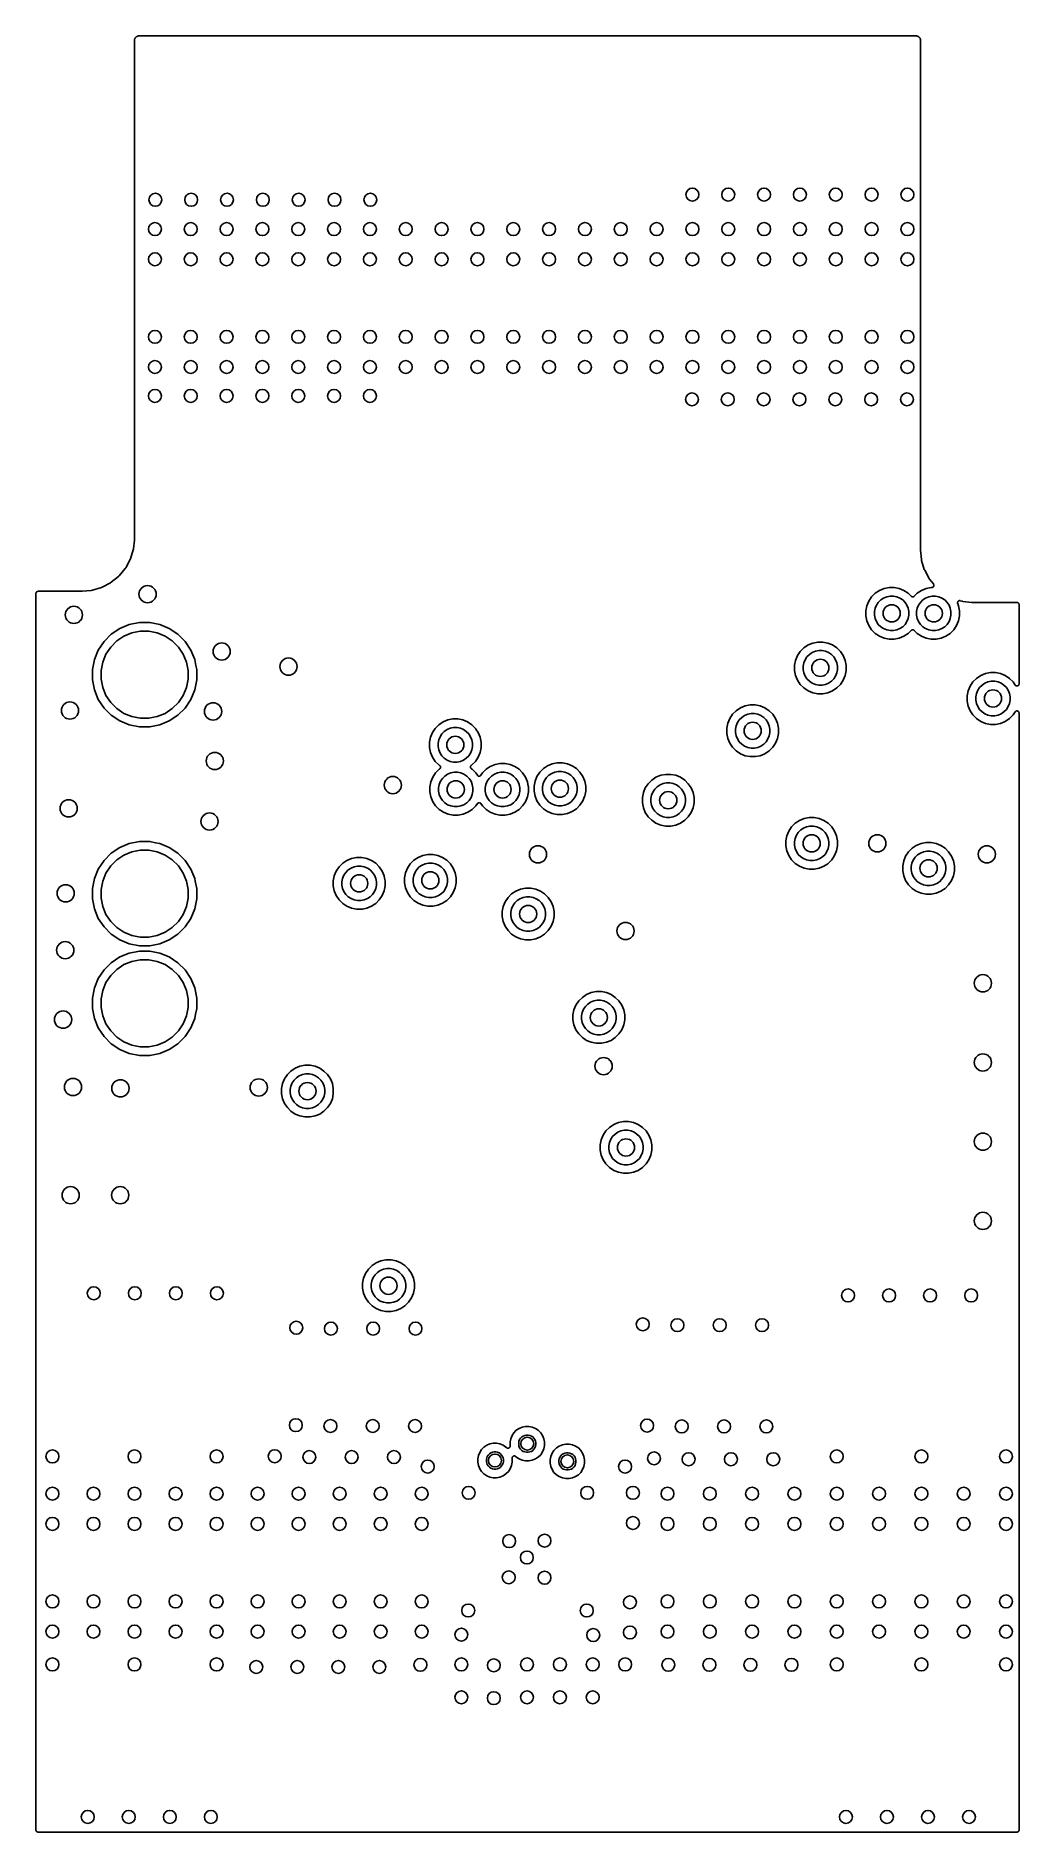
# Model space of a CAD drawing. Extents: x 5.16 to 6.06, y -3.88 to -2.24.
import ezdxf

# ---------------------------------------------------------------- set-up
doc = ezdxf.new("R2010")
doc.units = 0
doc.header["$MEASUREMENT"] = 0
doc.layers.add('BLACK', color=7, linetype='CONTINUOUS')

msp = doc.modelspace()

# ---------------------------------------------------------------- linework, layer by layer
at = {"layer": 'BLACK', "linetype": 'CONTINUOUS'}
for p, q in [((5.24722, -2.24624), (5.24723, -2.24614)), ((5.24722, -2.24627), (5.24722, -2.24624)), ((5.24722, -2.70201), (5.24722, -2.24627)), ((5.24723, -2.24603), (5.24725, -2.24591)), ((5.24723, -2.24614), (5.24723, -2.24603)), ((5.24725, -2.24589), (5.24727, -2.2458)), ((5.24725, -2.24591), (5.24725, -2.24589)), ((5.24727, -2.2458), (5.24729, -2.24564)), ((5.24729, -2.24561), (5.24733, -2.24545)), ((5.24729, -2.24564), (5.24729, -2.24561)), ((5.24733, -2.24545), (5.24736, -2.24528)), ((5.24736, -2.24528), (5.24747, -2.24491)), ((5.24747, -2.24491), (5.24748, -2.24488)), ((5.24748, -2.24488), (5.2475, -2.24482)), ((5.2475, -2.24482), (5.24752, -2.24475)), ((5.24752, -2.24475), (5.24756, -2.24465)), ((5.24756, -2.24465), (5.24757, -2.24463)), ((5.24757, -2.24463), (5.24762, -2.24453)), ((5.24762, -2.24453), (5.24766, -2.24443)), ((5.24766, -2.24443), (5.24767, -2.24442)), ((5.24767, -2.24442), (5.24784, -2.24408)), ((5.24784, -2.24408), (5.24785, -2.24408)), ((5.24785, -2.24408), (5.24786, -2.24406)), ((5.24785, -2.24408), (5.24785, -2.24408)), ((5.24785, -2.24408), (5.24785, -2.24408)), ((5.24786, -2.24406), (5.24796, -2.24391)), ((5.24796, -2.24391), (5.24806, -2.24376)), ((5.24806, -2.24376), (5.24807, -2.24375)), ((5.24807, -2.24375), (5.24808, -2.24374)), ((5.24808, -2.24374), (5.24812, -2.2437)), ((5.24812, -2.2437), (5.24827, -2.24352)), ((5.24827, -2.24352), (5.24828, -2.2435)), ((5.24828, -2.2435), (5.24835, -2.24343)), ((5.24835, -2.24343), (5.24841, -2.24336)), ((5.24841, -2.24336), (5.24843, -2.24334)), ((5.24843, -2.24334), (5.24845, -2.24332)), ((5.24845, -2.24332), (5.2485, -2.24329)), ((5.2485, -2.24329), (5.24854, -2.24324)), ((5.24854, -2.24324), (5.2487, -2.24311)), ((5.2487, -2.24311), (5.24872, -2.2431)), ((5.24872, -2.2431), (5.24881, -2.24304)), ((5.24881, -2.24304), (5.24889, -2.24297)), ((5.24889, -2.24297), (5.24894, -2.24294)), ((5.24894, -2.24294), (5.24896, -2.24292)), ((5.24896, -2.24292), (5.24936, -2.24267)), ((5.24896, -2.24292), (5.24896, -2.24292)), ((5.24896, -2.24292), (5.24896, -2.24292)), ((5.24936, -2.24267), (5.24939, -2.24265)), ((5.24939, -2.24265), (5.24943, -2.24263)), ((5.24943, -2.24263), (5.24947, -2.24261)), ((5.24947, -2.24261), (5.24952, -2.24258)), ((5.24952, -2.24258), (5.24955, -2.24257)), ((5.24955, -2.24257), (5.2496, -2.24254)), ((5.2496, -2.24254), (5.24966, -2.24251)), ((5.24966, -2.24251), (5.24967, -2.2425)), ((5.24967, -2.2425), (5.2497, -2.24249)), ((5.2497, -2.24249), (5.2498, -2.24246)), ((5.2498, -2.24246), (5.24991, -2.24242)), ((5.24991, -2.24242), (5.24992, -2.24241)), ((5.24992, -2.24241), (5.24992, -2.24241)), ((5.24992, -2.24241), (5.24992, -2.24241)), ((5.24992, -2.24241), (5.24992, -2.24241)), ((5.24992, -2.24241), (5.24994, -2.24241)), ((5.24994, -2.24241), (5.25001, -2.24239)), ((5.25001, -2.24239), (5.25007, -2.24238)), ((5.25007, -2.24238), (5.25009, -2.24237)), ((5.25009, -2.24237), (5.25032, -2.2423)), ((5.25032, -2.2423), (5.25035, -2.24229)), ((5.25035, -2.24229), (5.2505, -2.24227)), ((5.2505, -2.24227), (5.25065, -2.24223)), ((5.25065, -2.24223), (5.25101, -2.24219)), ((5.25101, -2.24219), (5.25103, -2.24219)), ((5.25103, -2.24219), (5.25114, -2.24218)), ((5.25114, -2.24218), (5.25125, -2.24217)), ((5.25125, -2.24217), (5.96116, -2.24217)), ((5.96116, -2.24217), (5.96119, -2.24217)), ((5.96119, -2.24217), (5.96129, -2.24219)), ((5.96129, -2.24219), (5.96139, -2.24219)), ((5.96139, -2.24219), (5.96151, -2.2422)), ((5.96151, -2.2422), (5.96154, -2.24221)), ((5.96154, -2.24221), (5.96162, -2.24222)), ((5.96162, -2.24222), (5.96178, -2.24224)), ((5.96178, -2.24224), (5.96181, -2.24224)), ((5.96181, -2.24224), (5.96198, -2.24228)), ((5.96198, -2.24228), (5.96214, -2.24231)), ((5.96214, -2.24231), (5.96252, -2.24242)), ((5.96252, -2.24242), (5.96255, -2.24243)), ((5.96255, -2.24243), (5.96261, -2.24245)), ((5.96261, -2.24245), (5.96267, -2.24247)), ((5.96267, -2.24247), (5.96277, -2.24251)), ((5.96277, -2.24251), (5.9628, -2.24252)), ((5.9628, -2.24252), (5.9629, -2.24257)), ((5.9629, -2.24257), (5.963, -2.24261)), ((5.963, -2.24261), (5.96301, -2.24262)), ((5.96301, -2.24262), (5.96334, -2.2428)), ((5.96334, -2.2428), (5.96334, -2.2428)), ((5.96334, -2.2428), (5.96334, -2.2428)), ((5.96334, -2.2428), (5.96334, -2.2428)), ((5.96334, -2.2428), (5.96337, -2.24281)), ((5.96337, -2.24281), (5.96351, -2.24291)), ((5.96351, -2.24291), (5.96366, -2.24301)), ((5.96366, -2.24301), (5.96367, -2.24302)), ((5.96367, -2.24302), (5.96368, -2.24303)), ((5.96368, -2.24303), (5.96372, -2.24307)), ((5.96372, -2.24307), (5.9639, -2.24322)), ((5.9639, -2.24322), (5.96393, -2.24324)), ((5.96393, -2.24324), (5.96399, -2.2433)), ((5.96399, -2.2433), (5.96407, -2.24337)), ((5.96407, -2.24337), (5.96409, -2.24339)), ((5.96409, -2.24339), (5.96411, -2.24341)), ((5.96411, -2.24341), (5.96414, -2.24345)), ((5.96414, -2.24345), (5.96418, -2.24349)), ((5.96418, -2.24349), (5.96431, -2.24365)), ((5.96431, -2.24365), (5.96433, -2.24367)), ((5.96433, -2.24367), (5.96439, -2.24376)), ((5.96439, -2.24376), (5.96446, -2.24384)), ((5.96446, -2.24384), (5.96449, -2.24389)), ((5.96449, -2.24389), (5.9645, -2.24391)), ((5.9645, -2.24391), (5.9645, -2.24391)), ((5.9645, -2.24391), (5.9645, -2.24391)), ((5.9645, -2.24391), (5.96476, -2.24431)), ((5.96476, -2.24431), (5.96477, -2.24434)), ((5.96477, -2.24434), (5.96479, -2.24438)), ((5.96479, -2.24438), (5.96482, -2.24442)), ((5.96482, -2.24442), (5.96485, -2.24447)), ((5.96485, -2.24447), (5.96486, -2.2445)), ((5.96486, -2.2445), (5.96488, -2.24456)), ((5.96488, -2.24456), (5.96491, -2.24461)), ((5.96491, -2.24461), (5.96492, -2.24463)), ((5.96492, -2.24463), (5.96493, -2.24465)), ((5.96493, -2.24465), (5.96497, -2.24476)), ((5.96497, -2.24476), (5.96501, -2.24486)), ((5.96501, -2.24486), (5.96501, -2.24487)), ((5.96501, -2.24487), (5.96501, -2.24487)), ((5.96501, -2.24487), (5.96501, -2.24487)), ((5.96501, -2.24487), (5.96501, -2.24487)), ((5.96501, -2.24487), (5.96502, -2.24489)), ((5.96502, -2.24489), (5.96503, -2.24496)), ((5.96503, -2.24496), (5.96505, -2.24502)), ((5.96505, -2.24502), (5.96505, -2.24504)), ((5.96505, -2.24504), (5.96512, -2.24528)), ((5.96512, -2.24528), (5.96513, -2.2453)), ((5.96513, -2.2453), (5.96516, -2.24545)), ((5.96516, -2.24545), (5.96519, -2.2456)), ((5.96519, -2.2456), (5.96524, -2.24596)), ((5.96524, -2.24596), (5.96524, -2.24599)), ((5.96524, -2.24599), (5.96524, -2.24609)), ((5.96524, -2.24609), (5.96525, -2.2462)), ((5.96525, -2.2462), (5.96525, -2.71125)), ((5.24629, -2.71076), (5.24714, -2.70279)), ((5.24714, -2.70276), (5.24715, -2.70273)), ((5.24714, -2.70279), (5.24714, -2.70276)), ((5.24715, -2.70273), (5.24722, -2.70201)), ((5.2392, -2.72801), (5.24324, -2.72055)), ((5.24324, -2.72055), (5.24341, -2.72015)), ((5.24341, -2.72015), (5.24342, -2.72012)), ((5.24342, -2.72012), (5.24359, -2.71973)), ((5.24342, -2.72012), (5.24342, -2.72012)), ((5.24359, -2.71973), (5.24611, -2.71164)), ((5.24611, -2.71164), (5.2462, -2.71121)), ((5.2462, -2.71118), (5.24629, -2.71076)), ((5.2462, -2.71121), (5.2462, -2.71118)), ((5.2462, -2.71118), (5.2462, -2.71118)), ((5.96525, -2.71125), (5.96525, -2.71126)), ((5.96525, -2.71126), (5.96525, -2.71126)), ((5.96525, -2.71126), (5.96525, -2.71146)), ((5.96525, -2.71146), (5.96527, -2.71162)), ((5.96527, -2.71162), (5.96527, -2.71165)), ((5.96527, -2.71165), (5.96527, -2.71174)), ((5.96527, -2.71174), (5.96527, -2.71183)), ((5.96527, -2.71183), (5.96527, -2.71199)), ((5.96527, -2.71199), (5.96609, -2.72042)), ((5.96609, -2.72042), (5.96618, -2.72085)), ((5.96618, -2.72085), (5.96618, -2.72088)), ((5.96618, -2.72088), (5.96618, -2.72088)), ((5.96618, -2.72088), (5.96626, -2.72131)), ((5.96626, -2.72131), (5.9687, -2.72942)), ((5.22606, -2.74125), (5.23264, -2.7359)), ((5.23264, -2.7359), (5.23295, -2.73559)), ((5.23295, -2.73559), (5.23297, -2.73557)), ((5.23297, -2.73557), (5.23328, -2.73527)), ((5.23297, -2.73557), (5.23297, -2.73557)), ((5.23328, -2.73527), (5.23869, -2.72875)), ((5.23869, -2.72875), (5.23894, -2.72838)), ((5.23894, -2.72838), (5.23895, -2.72836)), ((5.23895, -2.72836), (5.2392, -2.72801)), ((5.9687, -2.72942), (5.96887, -2.72983)), ((5.96887, -2.72983), (5.96888, -2.72985)), ((5.96888, -2.72985), (5.96888, -2.72985)), ((5.96888, -2.72985), (5.96903, -2.73025)), ((5.96903, -2.73025), (5.97301, -2.73774)), ((5.97301, -2.73774), (5.97325, -2.73811)), ((5.97325, -2.73811), (5.97326, -2.73813)), ((5.97326, -2.73813), (5.9735, -2.73849)), ((5.9735, -2.73849), (5.97699, -2.74278)), ((5.15722, -2.75144), (5.15724, -2.75125)), ((5.15722, -2.75145), (5.15722, -2.75144)), ((5.15722, -2.75145), (5.15722, -2.75145)), ((5.15722, -2.75145), (5.15722, -2.75145)), ((5.15722, -2.75146), (5.15722, -2.75145)), ((5.15722, -3.88087), (5.15722, -2.75146)), ((5.15724, -2.75125), (5.15726, -2.75107)), ((5.15726, -2.75106), (5.15732, -2.75088)), ((5.15726, -2.75107), (5.15726, -2.75106)), ((5.15726, -2.75106), (5.15726, -2.75106)), ((5.15732, -2.75088), (5.15737, -2.7507)), ((5.15737, -2.7507), (5.15738, -2.7507)), ((5.15738, -2.75069), (5.15747, -2.75053)), ((5.15738, -2.7507), (5.15738, -2.75069)), ((5.15747, -2.75053), (5.15756, -2.75036)), ((5.15756, -2.75036), (5.15757, -2.75035)), ((5.15756, -2.75036), (5.15756, -2.75036)), ((5.15757, -2.75035), (5.15768, -2.75021)), ((5.15768, -2.75021), (5.1578, -2.75007)), ((5.1578, -2.75007), (5.15781, -2.75006)), ((5.15781, -2.75006), (5.15796, -2.74994)), ((5.15781, -2.75006), (5.15781, -2.75006)), ((5.15796, -2.74994), (5.1581, -2.74982)), ((5.1581, -2.74982), (5.15811, -2.74982)), ((5.15811, -2.74982), (5.15828, -2.74973)), ((5.15811, -2.74982), (5.15811, -2.74982)), ((5.15828, -2.74973), (5.15844, -2.74964)), ((5.15844, -2.74964), (5.15845, -2.74964)), ((5.15845, -2.74964), (5.15863, -2.74959)), ((5.15845, -2.74964), (5.15845, -2.74964)), ((5.15863, -2.74959), (5.15881, -2.74953)), ((5.15881, -2.74953), (5.15881, -2.74953)), ((5.15881, -2.74953), (5.15882, -2.74953)), ((5.15882, -2.74953), (5.159, -2.74951)), ((5.159, -2.74951), (5.15919, -2.7495)), ((5.15919, -2.7495), (5.19882, -2.74949)), ((5.19882, -2.74949), (5.19883, -2.74949)), ((5.19883, -2.74949), (5.19883, -2.74949)), ((5.19883, -2.74949), (5.19903, -2.7495)), ((5.19903, -2.7495), (5.19919, -2.74948)), ((5.19919, -2.74948), (5.19922, -2.74948)), ((5.19922, -2.74948), (5.19931, -2.74948)), ((5.19931, -2.74948), (5.1994, -2.74947)), ((5.1994, -2.74947), (5.19956, -2.74947)), ((5.19956, -2.74947), (5.20799, -2.74866)), ((5.20799, -2.74866), (5.20842, -2.74857)), ((5.20842, -2.74857), (5.20845, -2.74857)), ((5.20845, -2.74857), (5.20887, -2.74849)), ((5.20845, -2.74857), (5.20845, -2.74857)), ((5.20887, -2.74849), (5.21699, -2.74605)), ((5.21699, -2.74605), (5.2174, -2.74588)), ((5.2174, -2.74588), (5.21742, -2.74587)), ((5.21742, -2.74587), (5.21782, -2.74571)), ((5.21742, -2.74587), (5.21742, -2.74587)), ((5.21782, -2.74571), (5.22531, -2.74174)), ((5.22531, -2.74174), (5.22568, -2.7415)), ((5.22568, -2.7415), (5.2257, -2.74148)), ((5.2257, -2.74148), (5.22606, -2.74125)), ((5.92057, -2.75456), (5.91798, -2.75842)), ((5.92386, -2.75127), (5.92057, -2.75456)), ((5.92772, -2.74868), (5.92386, -2.75127)), ((5.93202, -2.7469), (5.92772, -2.74868)), ((5.92887, -2.75738), (5.93145, -2.75566)), ((5.93145, -2.75566), (5.93432, -2.75447)), ((5.93659, -2.74599), (5.93202, -2.7469)), ((5.93432, -2.75447), (5.93736, -2.75387)), ((5.94124, -2.74599), (5.93659, -2.74599)), ((5.93736, -2.75387), (5.94046, -2.75387)), ((5.94046, -2.75387), (5.94351, -2.75447)), ((5.9458, -2.7469), (5.94124, -2.74599)), ((5.94351, -2.75447), (5.94637, -2.75566)), ((5.9501, -2.74868), (5.9458, -2.7469)), ((5.94637, -2.75566), (5.94895, -2.75738)), ((5.95397, -2.75127), (5.9501, -2.74868)), ((5.95671, -2.75401), (5.95397, -2.75127)), ((5.95686, -2.75413), (5.95671, -2.75401)), ((5.957, -2.75424), (5.95686, -2.75413)), ((5.95701, -2.75425), (5.957, -2.75424)), ((5.95717, -2.75434), (5.95701, -2.75425)), ((5.95701, -2.75425), (5.95701, -2.75425)), ((5.95734, -2.75443), (5.95717, -2.75434)), ((5.95735, -2.75443), (5.95734, -2.75443)), ((5.95734, -2.75443), (5.95734, -2.75443)), ((5.95753, -2.75449), (5.95735, -2.75443)), ((5.9577, -2.75454), (5.95753, -2.75449)), ((5.95771, -2.75454), (5.9577, -2.75454)), ((5.95772, -2.75455), (5.95771, -2.75454)), ((5.95791, -2.75457), (5.95772, -2.75455)), ((5.95809, -2.75458), (5.95791, -2.75457)), ((5.9581, -2.75459), (5.95809, -2.75458)), ((5.95809, -2.75458), (5.95809, -2.75458)), ((5.95828, -2.75457), (5.9581, -2.75459)), ((5.95847, -2.75455), (5.95828, -2.75457)), ((5.95848, -2.75455), (5.95847, -2.75455)), ((5.95866, -2.7545), (5.95848, -2.75455)), ((5.95848, -2.75455), (5.95848, -2.75455)), ((5.95884, -2.75444), (5.95866, -2.7545)), ((5.95885, -2.75444), (5.95884, -2.75444)), ((5.95884, -2.75444), (5.95884, -2.75444)), ((5.95901, -2.75435), (5.95885, -2.75444)), ((5.95918, -2.75427), (5.95901, -2.75435)), ((5.95919, -2.75426), (5.95918, -2.75426)), ((5.95918, -2.75426), (5.95918, -2.75427)), ((5.95934, -2.75414), (5.95919, -2.75426)), ((5.95948, -2.75403), (5.95934, -2.75414)), ((5.95949, -2.75402), (5.95948, -2.75403)), ((5.9595, -2.75401), (5.95949, -2.75402)), ((5.95949, -2.75402), (5.95949, -2.75402)), ((5.95949, -2.75402), (5.95949, -2.75402)), ((5.96224, -2.75127), (5.9595, -2.75401)), ((5.96611, -2.74868), (5.96224, -2.75127)), ((5.97041, -2.7469), (5.96611, -2.74868)), ((5.96726, -2.75738), (5.96984, -2.75566)), ((5.96984, -2.75566), (5.97271, -2.75447)), ((5.97497, -2.74599), (5.97041, -2.7469)), ((5.97271, -2.75447), (5.97575, -2.75387)), ((5.97546, -2.74599), (5.97497, -2.74599)), ((5.97555, -2.74598), (5.97546, -2.74599)), ((5.97563, -2.74598), (5.97555, -2.74598)), ((5.97574, -2.74596), (5.97563, -2.74598)), ((5.97584, -2.74595), (5.97574, -2.74596)), ((5.97575, -2.75387), (5.97885, -2.75387)), ((5.97593, -2.74593), (5.97584, -2.74595)), ((5.97601, -2.74591), (5.97593, -2.74593)), ((5.97611, -2.74587), (5.97601, -2.74591)), ((5.97621, -2.74584), (5.97611, -2.74587)), ((5.97629, -2.7458), (5.97621, -2.74584)), ((5.97637, -2.74577), (5.97629, -2.7458)), ((5.97646, -2.74571), (5.97637, -2.74577)), ((5.97655, -2.74566), (5.97646, -2.74571)), ((5.97662, -2.74561), (5.97655, -2.74566)), ((5.97669, -2.74556), (5.97662, -2.74561)), ((5.97676, -2.74549), (5.97669, -2.74556)), ((5.97685, -2.74542), (5.97676, -2.74549)), ((5.9769, -2.74535), (5.97685, -2.74542)), ((5.97696, -2.74529), (5.9769, -2.74535)), ((5.97702, -2.7452), (5.97696, -2.74529)), ((5.97699, -2.74278), (5.977, -2.7428)), ((5.977, -2.7428), (5.97705, -2.74288)), ((5.97709, -2.74512), (5.97702, -2.7452)), ((5.97705, -2.74288), (5.97711, -2.74295)), ((5.97713, -2.74505), (5.97709, -2.74512)), ((5.97711, -2.74295), (5.97715, -2.74304)), ((5.97718, -2.74497), (5.97713, -2.74505)), ((5.97715, -2.74304), (5.97721, -2.74313)), ((5.97722, -2.74488), (5.97718, -2.74497)), ((5.97721, -2.74313), (5.97724, -2.74321)), ((5.97727, -2.74479), (5.97722, -2.74488)), ((5.97724, -2.74321), (5.97728, -2.74329)), ((5.9773, -2.7447), (5.97727, -2.74479)), ((5.97728, -2.74329), (5.97731, -2.74339)), ((5.97733, -2.74462), (5.9773, -2.7447)), ((5.97731, -2.74339), (5.97735, -2.74348)), ((5.97736, -2.74452), (5.97733, -2.74462)), ((5.97735, -2.74348), (5.97737, -2.74357)), ((5.97739, -2.74442), (5.97736, -2.74452)), ((5.97737, -2.74357), (5.97739, -2.74365)), ((5.97739, -2.74365), (5.9774, -2.74376)), ((5.9774, -2.74433), (5.97739, -2.74442)), ((5.9774, -2.74376), (5.97742, -2.74386)), ((5.97741, -2.74425), (5.9774, -2.74433)), ((5.97742, -2.74414), (5.97741, -2.74425)), ((5.97742, -2.74386), (5.97742, -2.74395)), ((5.97742, -2.74395), (5.97743, -2.74404)), ((5.97743, -2.74404), (5.97742, -2.74414)), ((5.97885, -2.75387), (5.98189, -2.75447)), ((5.98189, -2.75447), (5.98476, -2.75566)), ((5.98476, -2.75566), (5.98734, -2.75738)), ((5.9162, -2.76272), (5.91529, -2.76729)), ((5.91529, -2.76729), (5.91529, -2.77194)), ((5.91529, -2.77194), (5.9162, -2.7765)), ((5.91798, -2.75842), (5.9162, -2.76272)), ((5.92317, -2.76806), (5.92377, -2.76502)), ((5.92317, -2.77117), (5.92317, -2.76806)), ((5.92377, -2.77421), (5.92317, -2.77117)), ((5.92377, -2.76502), (5.92496, -2.76215)), ((5.92496, -2.76215), (5.92668, -2.75958)), ((5.92668, -2.75958), (5.92887, -2.75738)), ((5.94895, -2.75738), (5.95115, -2.75958)), ((5.95115, -2.75958), (5.95287, -2.76215)), ((5.95287, -2.76215), (5.95406, -2.76502)), ((5.95406, -2.76502), (5.95466, -2.76806)), ((5.95466, -2.77117), (5.95406, -2.77421)), ((5.95466, -2.76806), (5.95466, -2.77117)), ((5.96155, -2.76806), (5.96216, -2.76502)), ((5.96155, -2.77117), (5.96155, -2.76806)), ((5.96216, -2.77421), (5.96155, -2.77117)), ((5.96216, -2.76502), (5.96334, -2.76215)), ((5.96334, -2.76215), (5.96507, -2.75958)), ((5.96507, -2.75958), (5.96726, -2.75738)), ((5.98734, -2.75738), (5.98953, -2.75958)), ((5.98953, -2.75958), (5.99126, -2.76215)), ((5.99126, -2.76215), (5.99244, -2.76502)), ((5.99244, -2.76502), (5.99305, -2.76806)), ((5.99305, -2.77117), (5.99244, -2.77421)), ((5.99305, -2.76806), (5.99305, -2.77117)), ((5.99902, -2.75992), (5.99903, -2.75982)), ((5.99903, -2.76001), (5.99902, -2.75992)), ((5.99903, -2.75982), (5.99904, -2.75972)), ((5.99903, -2.7601), (5.99903, -2.76001)), ((5.99905, -2.7602), (5.99903, -2.7601)), ((5.99904, -2.75972), (5.99906, -2.75963)), ((5.99906, -2.7603), (5.99905, -2.7602)), ((5.99906, -2.75963), (5.99907, -2.75953)), ((5.99908, -2.76039), (5.99906, -2.7603)), ((5.99907, -2.75953), (5.9991, -2.75944)), ((5.9991, -2.76048), (5.99908, -2.76039)), ((5.9991, -2.75944), (5.99912, -2.75934)), ((5.99914, -2.76057), (5.9991, -2.76048)), ((5.99912, -2.75934), (5.99915, -2.75926)), ((5.99916, -2.76067), (5.99914, -2.76057)), ((5.99915, -2.75926), (5.99918, -2.75917)), ((5.99917, -2.76069), (5.99916, -2.76067)), ((6.00001, -2.76272), (5.99917, -2.76069)), ((5.99918, -2.75917), (5.99923, -2.75908)), ((5.99923, -2.75908), (5.99927, -2.75899)), ((5.99927, -2.75899), (5.99932, -2.75891)), ((5.99932, -2.75891), (5.99937, -2.75883)), ((5.99937, -2.75883), (5.99943, -2.75876)), ((5.99943, -2.75876), (5.99948, -2.75867)), ((5.99948, -2.75867), (5.99955, -2.75861)), ((5.99955, -2.75861), (5.99961, -2.75854)), ((5.99961, -2.75854), (5.99969, -2.75847)), ((5.99969, -2.75847), (5.99976, -2.7584)), ((5.99976, -2.7584), (5.99984, -2.75835)), ((5.99984, -2.75835), (5.99991, -2.7583)), ((5.99991, -2.7583), (6, -2.75825)), ((6, -2.75825), (6.00008, -2.75819)), ((6.00092, -2.76729), (6.00001, -2.76272)), ((6.00001, -2.7765), (6.00092, -2.77194)), ((6.00008, -2.75819), (6.00017, -2.75816)), ((6.00017, -2.75816), (6.00025, -2.75812)), ((6.00025, -2.75812), (6.00035, -2.75809)), ((6.00035, -2.75809), (6.00044, -2.75805)), ((6.00044, -2.75805), (6.00053, -2.75803)), ((6.00053, -2.75803), (6.00062, -2.75801)), ((6.00062, -2.75801), (6.00072, -2.758)), ((6.00072, -2.758), (6.00082, -2.75798)), ((6.00082, -2.75798), (6.00091, -2.75798)), ((6.00091, -2.75798), (6.001, -2.75797)), ((6.00092, -2.77194), (6.00092, -2.76729)), ((6.001, -2.75797), (6.0011, -2.75798)), ((6.0011, -2.75798), (6.0012, -2.75798)), ((6.0012, -2.75798), (6.00129, -2.758)), ((6.00129, -2.758), (6.00138, -2.75801)), ((6.00138, -2.75801), (6.00148, -2.75804)), ((6.00148, -2.75804), (6.00158, -2.75806)), ((6.00158, -2.75806), (6.00311, -2.75854)), ((6.00311, -2.75854), (6.00354, -2.75863)), ((6.00354, -2.75863), (6.00357, -2.75863)), ((6.00357, -2.75863), (6.00357, -2.75863)), ((6.00357, -2.75863), (6.00399, -2.75873)), ((6.00399, -2.75873), (6.01196, -2.75957)), ((6.01196, -2.75957), (6.01199, -2.75957)), ((6.01199, -2.75957), (6.01202, -2.75958)), ((6.01202, -2.75958), (6.01274, -2.75965)), ((6.01274, -2.75965), (6.05328, -2.75965)), ((6.05328, -2.75965), (6.0533, -2.75965)), ((6.0533, -2.75965), (6.0533, -2.75965)), ((6.0533, -2.75965), (6.0533, -2.75965)), ((6.0533, -2.75965), (6.05331, -2.75965)), ((6.05331, -2.75965), (6.05349, -2.75967)), ((6.05349, -2.75967), (6.05368, -2.75969)), ((6.05368, -2.75969), (6.05369, -2.7597)), ((6.05369, -2.7597), (6.05369, -2.7597)), ((6.05369, -2.7597), (6.05387, -2.75975)), ((6.05387, -2.75975), (6.05405, -2.75981)), ((6.05405, -2.75981), (6.05405, -2.75981)), ((6.05405, -2.75981), (6.05406, -2.75981)), ((6.05406, -2.75981), (6.05422, -2.7599)), ((6.05422, -2.7599), (6.05438, -2.75999)), ((6.05438, -2.75999), (6.05439, -2.75999)), ((6.05439, -2.75999), (6.0544, -2.76)), ((6.0544, -2.76), (6.05454, -2.76011)), ((6.05454, -2.76011), (6.05468, -2.76023)), ((6.05468, -2.76023), (6.05469, -2.76024)), ((6.05469, -2.76024), (6.05469, -2.76024)), ((6.05469, -2.76024), (6.05481, -2.76039)), ((6.05481, -2.76039), (6.05492, -2.76053)), ((6.05492, -2.76053), (6.05493, -2.76054)), ((6.05493, -2.76054), (6.05493, -2.76054)), ((6.05493, -2.76054), (6.05502, -2.76071)), ((6.05502, -2.76071), (6.0551, -2.76087)), ((6.0551, -2.76087), (6.05511, -2.76088)), ((6.05511, -2.76088), (6.05511, -2.76088)), ((6.05511, -2.76088), (6.05516, -2.76106)), ((6.05516, -2.76106), (6.05521, -2.76124)), ((6.05521, -2.76124), (6.05522, -2.76125)), ((6.05522, -2.76125), (6.05522, -2.76125)), ((6.05522, -2.76125), (6.05523, -2.76144)), ((6.05523, -2.76144), (6.05525, -2.76162)), ((6.05525, -2.76162), (6.05525, -2.83401)), ((5.22607, -2.78871), (5.21943, -2.79535)), ((5.23387, -2.7835), (5.22607, -2.78871)), ((5.24254, -2.77991), (5.23387, -2.7835)), ((5.2376, -2.79048), (5.24483, -2.78748)), ((5.25174, -2.77808), (5.24254, -2.77991)), ((5.24483, -2.78748), (5.25252, -2.78595)), ((5.26113, -2.77808), (5.25174, -2.77808)), ((5.25252, -2.78595), (5.26035, -2.78595)), ((5.26035, -2.78595), (5.26803, -2.78748)), ((5.27033, -2.77991), (5.26113, -2.77808)), ((5.26803, -2.78748), (5.27527, -2.79048)), ((5.279, -2.7835), (5.27033, -2.77991)), ((5.2868, -2.78871), (5.279, -2.7835)), ((5.29344, -2.79535), (5.2868, -2.78871)), ((5.9162, -2.7765), (5.91798, -2.7808)), ((5.91798, -2.7808), (5.92057, -2.78467)), ((5.92057, -2.78467), (5.92386, -2.78796)), ((5.92496, -2.77707), (5.92377, -2.77421)), ((5.92386, -2.78796), (5.92772, -2.79055)), ((5.92668, -2.77965), (5.92496, -2.77707)), ((5.92887, -2.78185), (5.92668, -2.77965)), ((5.93145, -2.78357), (5.92887, -2.78185)), ((5.93432, -2.78476), (5.93145, -2.78357)), ((5.93736, -2.78536), (5.93432, -2.78476)), ((5.94046, -2.78536), (5.93736, -2.78536)), ((5.94351, -2.78476), (5.94046, -2.78536)), ((5.94637, -2.78357), (5.94351, -2.78476)), ((5.94895, -2.78185), (5.94637, -2.78357)), ((5.95115, -2.77965), (5.94895, -2.78185)), ((5.9501, -2.79055), (5.95397, -2.78796)), ((5.95287, -2.77707), (5.95115, -2.77965)), ((5.95406, -2.77421), (5.95287, -2.77707)), ((5.95397, -2.78796), (5.95671, -2.78522)), ((5.95671, -2.78522), (5.95672, -2.78521)), ((5.95672, -2.78521), (5.95673, -2.7852)), ((5.95672, -2.78521), (5.95672, -2.78521)), ((5.95672, -2.78521), (5.95672, -2.78521)), ((5.95673, -2.7852), (5.95688, -2.78509)), ((5.95688, -2.78509), (5.95702, -2.78497)), ((5.95702, -2.78497), (5.95703, -2.78497)), ((5.95703, -2.78496), (5.9572, -2.78488)), ((5.95703, -2.78497), (5.95703, -2.78496)), ((5.9572, -2.78488), (5.95736, -2.78479)), ((5.95736, -2.78479), (5.95737, -2.78479)), ((5.95737, -2.78479), (5.95738, -2.78478)), ((5.95738, -2.78478), (5.95755, -2.78473)), ((5.95755, -2.78473), (5.95773, -2.78468)), ((5.95773, -2.78468), (5.95774, -2.78468)), ((5.95774, -2.78468), (5.95793, -2.78466)), ((5.95774, -2.78468), (5.95774, -2.78468)), ((5.95793, -2.78466), (5.95811, -2.78464)), ((5.95811, -2.78464), (5.95812, -2.78464)), ((5.95812, -2.78464), (5.95813, -2.78464)), ((5.95813, -2.78464), (5.95831, -2.78466)), ((5.95831, -2.78466), (5.9585, -2.78468)), ((5.9585, -2.78468), (5.9585, -2.78468)), ((5.9585, -2.78468), (5.95851, -2.78468)), ((5.95851, -2.78468), (5.95868, -2.78474)), ((5.95868, -2.78474), (5.95886, -2.78479)), ((5.95886, -2.78479), (5.95887, -2.7848)), ((5.95887, -2.7848), (5.95888, -2.7848)), ((5.95888, -2.7848), (5.95903, -2.78489)), ((5.95903, -2.78489), (5.9592, -2.78498)), ((5.9592, -2.78498), (5.95921, -2.78498)), ((5.95921, -2.78498), (5.95921, -2.78498)), ((5.95921, -2.78498), (5.95935, -2.7851)), ((5.95935, -2.7851), (5.9595, -2.78522)), ((5.9595, -2.78522), (5.96224, -2.78796)), ((5.96334, -2.77707), (5.96216, -2.77421)), ((5.96224, -2.78796), (5.96611, -2.79055)), ((5.96507, -2.77965), (5.96334, -2.77707)), ((5.96726, -2.78185), (5.96507, -2.77965)), ((5.96984, -2.78357), (5.96726, -2.78185)), ((5.97271, -2.78476), (5.96984, -2.78357)), ((5.97575, -2.78536), (5.97271, -2.78476)), ((5.97885, -2.78536), (5.97575, -2.78536)), ((5.98189, -2.78476), (5.97885, -2.78536)), ((5.98476, -2.78357), (5.98189, -2.78476)), ((5.98734, -2.78185), (5.98476, -2.78357)), ((5.98953, -2.77965), (5.98734, -2.78185)), ((5.98849, -2.79055), (5.99236, -2.78796)), ((5.99126, -2.77707), (5.98953, -2.77965)), ((5.99244, -2.77421), (5.99126, -2.77707)), ((5.99236, -2.78796), (5.99565, -2.78467)), ((5.99565, -2.78467), (5.99823, -2.7808)), ((5.99823, -2.7808), (6.00001, -2.7765)), ((5.21422, -2.80315), (5.21063, -2.81182)), ((5.21943, -2.79535), (5.21422, -2.80315)), ((5.2212, -2.80688), (5.22555, -2.80037)), ((5.22555, -2.80037), (5.23109, -2.79483)), ((5.23109, -2.79483), (5.2376, -2.79048)), ((5.27527, -2.79048), (5.28178, -2.79483)), ((5.28178, -2.79483), (5.28732, -2.80037)), ((5.28732, -2.80037), (5.29167, -2.80688)), ((5.29865, -2.80315), (5.29344, -2.79535)), ((5.30224, -2.81182), (5.29865, -2.80315)), ((5.85541, -2.80436), (5.85282, -2.80823)), ((5.8587, -2.80107), (5.85541, -2.80436)), ((5.86257, -2.79848), (5.8587, -2.80107)), ((5.86687, -2.7967), (5.86257, -2.79848)), ((5.86372, -2.80719), (5.8663, -2.80546)), ((5.8663, -2.80546), (5.86916, -2.80427)), ((5.87143, -2.7958), (5.86687, -2.7967)), ((5.86916, -2.80427), (5.87221, -2.80367)), ((5.87608, -2.7958), (5.87143, -2.7958)), ((5.87221, -2.80367), (5.87531, -2.80367)), ((5.87531, -2.80367), (5.87835, -2.80427)), ((5.88065, -2.7967), (5.87608, -2.7958)), ((5.87835, -2.80427), (5.88122, -2.80546)), ((5.88495, -2.79848), (5.88065, -2.7967)), ((5.88122, -2.80546), (5.8838, -2.80719)), ((5.88881, -2.80107), (5.88495, -2.79848)), ((5.8921, -2.80436), (5.88881, -2.80107)), ((5.89469, -2.80823), (5.8921, -2.80436)), ((5.92772, -2.79055), (5.93202, -2.79233)), ((5.93202, -2.79233), (5.93659, -2.79324)), ((5.93659, -2.79324), (5.94124, -2.79324)), ((5.94124, -2.79324), (5.9458, -2.79233)), ((5.9458, -2.79233), (5.9501, -2.79055)), ((5.96611, -2.79055), (5.97041, -2.79233)), ((5.97041, -2.79233), (5.97497, -2.79324)), ((5.97497, -2.79324), (5.97963, -2.79324)), ((5.97963, -2.79324), (5.98419, -2.79233)), ((5.98419, -2.79233), (5.98849, -2.79055)), ((5.21063, -2.81182), (5.2088, -2.82102)), ((5.2088, -2.82102), (5.2088, -2.83041)), ((5.21667, -2.8218), (5.2182, -2.81412)), ((5.21667, -2.82963), (5.21667, -2.8218)), ((5.2182, -2.81412), (5.2212, -2.80688)), ((5.29167, -2.80688), (5.29467, -2.81412)), ((5.29467, -2.81412), (5.2962, -2.8218)), ((5.2962, -2.8218), (5.2962, -2.82963)), ((5.30333, -2.81728), (5.30224, -2.81182)), ((5.30407, -2.82102), (5.30333, -2.81728)), ((5.30407, -2.83041), (5.30407, -2.82102)), ((5.85104, -2.81253), (5.85013, -2.81709)), ((5.85013, -2.81709), (5.85013, -2.82174)), ((5.85013, -2.82174), (5.85104, -2.82631)), ((5.85282, -2.80823), (5.85104, -2.81253)), ((5.85801, -2.81787), (5.85861, -2.81482)), ((5.85801, -2.82097), (5.85801, -2.81787)), ((5.85861, -2.82401), (5.85801, -2.82097)), ((5.85861, -2.81482), (5.8598, -2.81196)), ((5.8598, -2.81196), (5.86152, -2.80938)), ((5.86152, -2.80938), (5.86372, -2.80719)), ((5.8838, -2.80719), (5.88599, -2.80938)), ((5.88599, -2.80938), (5.88771, -2.81196)), ((5.88771, -2.81196), (5.8889, -2.81482)), ((5.8889, -2.81482), (5.8895, -2.81787)), ((5.8895, -2.82097), (5.8889, -2.82401)), ((5.8895, -2.81787), (5.8895, -2.82097)), ((5.89647, -2.81253), (5.89469, -2.80823)), ((5.89738, -2.81709), (5.89647, -2.81253)), ((5.89647, -2.82631), (5.89738, -2.82174)), ((5.89738, -2.82174), (5.89738, -2.81709)), ((5.2088, -2.83041), (5.21063, -2.83961)), ((5.2182, -2.83732), (5.21667, -2.82963)), ((5.2212, -2.84455), (5.2182, -2.83732)), ((5.29467, -2.83732), (5.29167, -2.84455)), ((5.2962, -2.82963), (5.29467, -2.83732)), ((5.30224, -2.83961), (5.30407, -2.83041)), ((5.85104, -2.82631), (5.85282, -2.83061)), ((5.85282, -2.83061), (5.85541, -2.83448)), ((5.85541, -2.83448), (5.8587, -2.83777)), ((5.8598, -2.82688), (5.85861, -2.82401)), ((5.8587, -2.83777), (5.86257, -2.84035)), ((5.86152, -2.82946), (5.8598, -2.82688)), ((5.86372, -2.83165), (5.86152, -2.82946)), ((5.8663, -2.83337), (5.86372, -2.83165)), ((5.86916, -2.83456), (5.8663, -2.83337)), ((5.87221, -2.83517), (5.86916, -2.83456)), ((5.87531, -2.83517), (5.87221, -2.83517)), ((5.87835, -2.83456), (5.87531, -2.83517)), ((5.88122, -2.83337), (5.87835, -2.83456)), ((5.8838, -2.83165), (5.88122, -2.83337)), ((5.88599, -2.82946), (5.8838, -2.83165)), ((5.88495, -2.84035), (5.88881, -2.83777)), ((5.88771, -2.82688), (5.88599, -2.82946)), ((5.8889, -2.82401), (5.88771, -2.82688)), ((5.88881, -2.83777), (5.8921, -2.83448)), ((5.8921, -2.83448), (5.89469, -2.83061)), ((5.89469, -2.83061), (5.89647, -2.82631)), ((6.0105, -2.83618), (6.00872, -2.84048)), ((6.01309, -2.83231), (6.0105, -2.83618)), ((6.01638, -2.82902), (6.01309, -2.83231)), ((6.02024, -2.82644), (6.01638, -2.82902)), ((6.01748, -2.83991), (6.0192, -2.83733)), ((6.0192, -2.83733), (6.02139, -2.83514)), ((6.02454, -2.82466), (6.02024, -2.82644)), ((6.02139, -2.83514), (6.02397, -2.83341)), ((6.02397, -2.83341), (6.02684, -2.83223)), ((6.02911, -2.82375), (6.02454, -2.82466)), ((6.02684, -2.83223), (6.02988, -2.83162)), ((6.03376, -2.82375), (6.02911, -2.82375)), ((6.02988, -2.83162), (6.03298, -2.83162)), ((6.03298, -2.83162), (6.03603, -2.83223)), ((6.03832, -2.82466), (6.03376, -2.82375)), ((6.03603, -2.83223), (6.03889, -2.83341)), ((6.04262, -2.82644), (6.03832, -2.82466)), ((6.03889, -2.83341), (6.04147, -2.83514)), ((6.04147, -2.83514), (6.04367, -2.83733)), ((6.04649, -2.82902), (6.04262, -2.82644)), ((6.04367, -2.83733), (6.04539, -2.83991)), ((6.04978, -2.83231), (6.04649, -2.82902)), ((6.05165, -2.8351), (6.04978, -2.83231)), ((6.05176, -2.83524), (6.05165, -2.8351)), ((6.05189, -2.8354), (6.05176, -2.83524)), ((6.05203, -2.83552), (6.05189, -2.8354)), ((6.05189, -2.8354), (6.05189, -2.8354)), ((6.05189, -2.8354), (6.05189, -2.8354)), ((6.05218, -2.83564), (6.05203, -2.83552)), ((6.05219, -2.83564), (6.05218, -2.83564)), ((6.05235, -2.83573), (6.05219, -2.83564)), ((6.05219, -2.83564), (6.05219, -2.83564)), ((6.05252, -2.83582), (6.05235, -2.83573)), ((6.05252, -2.83583), (6.05252, -2.83582)), ((6.05253, -2.83583), (6.05252, -2.83583)), ((6.05271, -2.83588), (6.05253, -2.83583)), ((6.05289, -2.83594), (6.05271, -2.83588)), ((6.05308, -2.83596), (6.05289, -2.83594)), ((6.05289, -2.83594), (6.05289, -2.83594)), ((6.05289, -2.83594), (6.05289, -2.83594)), ((6.05327, -2.83598), (6.05308, -2.83596)), ((6.05328, -2.83598), (6.05327, -2.83598)), ((6.05327, -2.83598), (6.05327, -2.83598)), ((6.05347, -2.83596), (6.05328, -2.83598)), ((6.05365, -2.83594), (6.05347, -2.83596)), ((6.05366, -2.83594), (6.05365, -2.83594)), ((6.05384, -2.83589), (6.05366, -2.83594)), ((6.05366, -2.83594), (6.05366, -2.83594)), ((6.05402, -2.83583), (6.05384, -2.83589)), ((6.05403, -2.83583), (6.05402, -2.83583)), ((6.05402, -2.83583), (6.05402, -2.83583)), ((6.0542, -2.83574), (6.05403, -2.83583)), ((6.05436, -2.83566), (6.0542, -2.83574)), ((6.05437, -2.83565), (6.05436, -2.83566)), ((6.05436, -2.83566), (6.05436, -2.83566)), ((6.05451, -2.83554), (6.05437, -2.83565)), ((6.05466, -2.83542), (6.05451, -2.83554)), ((6.05478, -2.83527), (6.05466, -2.83541)), ((6.05466, -2.83541), (6.05466, -2.83541)), ((6.05466, -2.83541), (6.05466, -2.83542)), ((6.05491, -2.83512), (6.05478, -2.83527)), ((6.055, -2.83496), (6.05491, -2.83512)), ((6.05491, -2.83512), (6.05491, -2.83512)), ((6.05491, -2.83512), (6.05491, -2.83512)), ((6.05509, -2.83479), (6.055, -2.83496)), ((6.0551, -2.83478), (6.05509, -2.83478)), ((6.05509, -2.83478), (6.05509, -2.83479)), ((6.05515, -2.8346), (6.0551, -2.83478)), ((6.05521, -2.83442), (6.05515, -2.8346)), ((6.05523, -2.83422), (6.05521, -2.83441)), ((6.05521, -2.83441), (6.05521, -2.83442)), ((6.05521, -2.83442), (6.05521, -2.83442)), ((6.05525, -2.83404), (6.05523, -2.83422)), ((6.05525, -2.83401), (6.05525, -2.83403)), ((6.05525, -2.83403), (6.05525, -2.83403)), ((6.05525, -2.83403), (6.05525, -2.83403)), ((6.05525, -2.83403), (6.05525, -2.83404)), ((5.21063, -2.83961), (5.21422, -2.84828)), ((5.21422, -2.84828), (5.21943, -2.85608)), ((5.22555, -2.85106), (5.2212, -2.84455)), ((5.23109, -2.8566), (5.22555, -2.85106)), ((5.28732, -2.85106), (5.28178, -2.8566)), ((5.29167, -2.84455), (5.28732, -2.85106)), ((5.29344, -2.85608), (5.29865, -2.84828)), ((5.29865, -2.84828), (5.30224, -2.83961)), ((5.80506, -2.85418), (5.80076, -2.85596)), ((5.80962, -2.85328), (5.80506, -2.85418)), ((5.81427, -2.85328), (5.80962, -2.85328)), ((5.81884, -2.85418), (5.81427, -2.85328)), ((5.82313, -2.85596), (5.81884, -2.85418)), ((5.86257, -2.84035), (5.86687, -2.84213)), ((5.86687, -2.84213), (5.87143, -2.84304)), ((5.87143, -2.84304), (5.87608, -2.84304)), ((5.87608, -2.84304), (5.88065, -2.84213)), ((5.88065, -2.84213), (5.88495, -2.84035)), ((6.00872, -2.84048), (6.00781, -2.84504)), ((6.00781, -2.84504), (6.00781, -2.8497)), ((6.00781, -2.8497), (6.00872, -2.85426)), ((6.00872, -2.85426), (6.0105, -2.85856)), ((6.01569, -2.84582), (6.01629, -2.84278)), ((6.01569, -2.84892), (6.01569, -2.84582)), ((6.01629, -2.85196), (6.01569, -2.84892)), ((6.01629, -2.84278), (6.01748, -2.83991)), ((6.01748, -2.85483), (6.01629, -2.85196)), ((6.04539, -2.83991), (6.04658, -2.84278)), ((6.04658, -2.85196), (6.04539, -2.85483)), ((6.04658, -2.84278), (6.04718, -2.84582)), ((6.04718, -2.84892), (6.04658, -2.85196)), ((6.04718, -2.84582), (6.04718, -2.84892)), ((5.21943, -2.85608), (5.22607, -2.86272)), ((5.22607, -2.86272), (5.23387, -2.86793)), ((5.2376, -2.86095), (5.23109, -2.8566)), ((5.23387, -2.86793), (5.24254, -2.87152)), ((5.24483, -2.86395), (5.2376, -2.86095)), ((5.25252, -2.86548), (5.24483, -2.86395)), ((5.26035, -2.86548), (5.25252, -2.86548)), ((5.26803, -2.86395), (5.26035, -2.86548)), ((5.27527, -2.86095), (5.26803, -2.86395)), ((5.27033, -2.87152), (5.279, -2.86793)), ((5.28178, -2.8566), (5.27527, -2.86095)), ((5.279, -2.86793), (5.2868, -2.86272)), ((5.2868, -2.86272), (5.29344, -2.85608)), ((5.5291, -2.8688), (5.52523, -2.87138)), ((5.5334, -2.86702), (5.5291, -2.8688)), ((5.53797, -2.86611), (5.5334, -2.86702)), ((5.54262, -2.86611), (5.53797, -2.86611)), ((5.54718, -2.86702), (5.54262, -2.86611)), ((5.55148, -2.8688), (5.54718, -2.86702)), ((5.55535, -2.87138), (5.55148, -2.8688)), ((5.78923, -2.87001), (5.78832, -2.87457)), ((5.79101, -2.86571), (5.78923, -2.87001)), ((5.7936, -2.86184), (5.79101, -2.86571)), ((5.79689, -2.85855), (5.7936, -2.86184)), ((5.7968, -2.8723), (5.79799, -2.86944)), ((5.80076, -2.85596), (5.79689, -2.85855)), ((5.79799, -2.86944), (5.79971, -2.86686)), ((5.79971, -2.86686), (5.80191, -2.86467)), ((5.80191, -2.86467), (5.80449, -2.86294)), ((5.80449, -2.86294), (5.80735, -2.86175)), ((5.80735, -2.86175), (5.81039, -2.86115)), ((5.81039, -2.86115), (5.8135, -2.86115)), ((5.8135, -2.86115), (5.81654, -2.86175)), ((5.81654, -2.86175), (5.8194, -2.86294)), ((5.8194, -2.86294), (5.82198, -2.86467)), ((5.82198, -2.86467), (5.82418, -2.86686)), ((5.827, -2.85855), (5.82313, -2.85596)), ((5.82418, -2.86686), (5.8259, -2.86944)), ((5.8259, -2.86944), (5.82709, -2.8723)), ((5.83029, -2.86184), (5.827, -2.85855)), ((5.83288, -2.86571), (5.83029, -2.86184)), ((5.83466, -2.87001), (5.83288, -2.86571)), ((5.83557, -2.87457), (5.83466, -2.87001)), ((6.0105, -2.85856), (6.01309, -2.86243)), ((6.01309, -2.86243), (6.01638, -2.86572)), ((6.01638, -2.86572), (6.02024, -2.8683)), ((6.0192, -2.85741), (6.01748, -2.85483)), ((6.02139, -2.8596), (6.0192, -2.85741)), ((6.02024, -2.8683), (6.02454, -2.87008)), ((6.02397, -2.86133), (6.02139, -2.8596)), ((6.02684, -2.86251), (6.02397, -2.86133)), ((6.02454, -2.87008), (6.02911, -2.87099)), ((6.02988, -2.86312), (6.02684, -2.86251)), ((6.02911, -2.87099), (6.03376, -2.87099)), ((6.03298, -2.86312), (6.02988, -2.86312)), ((6.03603, -2.86251), (6.03298, -2.86312)), ((6.03376, -2.87099), (6.03832, -2.87008)), ((6.03889, -2.86133), (6.03603, -2.86251)), ((6.03832, -2.87008), (6.04262, -2.8683)), ((6.04147, -2.8596), (6.03889, -2.86133)), ((6.04367, -2.85741), (6.04147, -2.8596)), ((6.04262, -2.8683), (6.04649, -2.86572)), ((6.04539, -2.85483), (6.04367, -2.85741)), ((6.04649, -2.86572), (6.04978, -2.86243)), ((6.04978, -2.86243), (6.05165, -2.85964)), ((6.05165, -2.85964), (6.05166, -2.85962)), ((6.05166, -2.85961), (6.05179, -2.85947)), ((6.05166, -2.85962), (6.05166, -2.85961)), ((6.05166, -2.85962), (6.05166, -2.85962)), ((6.05166, -2.85962), (6.05166, -2.85962)), ((6.05179, -2.85947), (6.05191, -2.85932)), ((6.05191, -2.85932), (6.05206, -2.8592)), ((6.05191, -2.85932), (6.05191, -2.85932)), ((6.05191, -2.85932), (6.05191, -2.85932)), ((6.05206, -2.8592), (6.05221, -2.85908)), ((6.05221, -2.85908), (6.05239, -2.85899)), ((6.05221, -2.85908), (6.05221, -2.85908)), ((6.05221, -2.85908), (6.05221, -2.85908)), ((6.05239, -2.85899), (6.05255, -2.85891)), ((6.05255, -2.8589), (6.05274, -2.85885)), ((6.05255, -2.85891), (6.05255, -2.8589)), ((6.05255, -2.8589), (6.05255, -2.8589)), ((6.05274, -2.85885), (6.05291, -2.8588)), ((6.05291, -2.8588), (6.05292, -2.8588)), ((6.05292, -2.8588), (6.05311, -2.85878)), ((6.05292, -2.8588), (6.05292, -2.8588)), ((6.05311, -2.85878), (6.0533, -2.85876)), ((6.0533, -2.85876), (6.0533, -2.85876)), ((6.0533, -2.85876), (6.0533, -2.85876)), ((6.0533, -2.85876), (6.05348, -2.85878)), ((6.05348, -2.85878), (6.05368, -2.8588)), ((6.05368, -2.8588), (6.05368, -2.8588)), ((6.05368, -2.8588), (6.05368, -2.8588)), ((6.05368, -2.8588), (6.05386, -2.85886)), ((6.05386, -2.85886), (6.05405, -2.85892)), ((6.05405, -2.85892), (6.05405, -2.85892)), ((6.05405, -2.85892), (6.05405, -2.85892)), ((6.05405, -2.85892), (6.05422, -2.85901)), ((6.05422, -2.85901), (6.05438, -2.8591)), ((6.05438, -2.8591), (6.05439, -2.8591)), ((6.05439, -2.8591), (6.05439, -2.8591)), ((6.05439, -2.8591), (6.05453, -2.85922)), ((6.05453, -2.85922), (6.05468, -2.85934)), ((6.05468, -2.85934), (6.05468, -2.85935)), ((6.05468, -2.85935), (6.05468, -2.85935)), ((6.05468, -2.85935), (6.0548, -2.85949)), ((6.0548, -2.85949), (6.05492, -2.85964)), ((6.05492, -2.85964), (6.05492, -2.85964)), ((6.05492, -2.85964), (6.05493, -2.85965)), ((6.05493, -2.85965), (6.05501, -2.85981)), ((6.05501, -2.85981), (6.0551, -2.85998)), ((6.0551, -2.85998), (6.0551, -2.85998)), ((6.0551, -2.85998), (6.05511, -2.85998)), ((6.05511, -2.85998), (6.05516, -2.86017)), ((6.05516, -2.86017), (6.05521, -2.86035)), ((6.05521, -2.86035), (6.05522, -2.86035)), ((6.05522, -2.86035), (6.05522, -2.86035)), ((6.05522, -2.86035), (6.05523, -2.86054)), ((6.05523, -2.86054), (6.05525, -2.86073)), ((6.05525, -2.86073), (6.05525, -3.88087)), ((5.24254, -2.87152), (5.25174, -2.87335)), ((5.25174, -2.87335), (5.26113, -2.87335)), ((5.26113, -2.87335), (5.27033, -2.87152)), ((5.51758, -2.88284), (5.51667, -2.88741)), ((5.51667, -2.88741), (5.51667, -2.89206)), ((5.51936, -2.87854), (5.51758, -2.88284)), ((5.52194, -2.87467), (5.51936, -2.87854)), ((5.52523, -2.87138), (5.52194, -2.87467)), ((5.52454, -2.88818), (5.52515, -2.88514)), ((5.52515, -2.88514), (5.52634, -2.88227)), ((5.52634, -2.88227), (5.52806, -2.87969)), ((5.52806, -2.87969), (5.53025, -2.8775)), ((5.53025, -2.8775), (5.53283, -2.87578)), ((5.53283, -2.87578), (5.5357, -2.87459)), ((5.5357, -2.87459), (5.53874, -2.87398)), ((5.53874, -2.87398), (5.54184, -2.87398)), ((5.54184, -2.87398), (5.54489, -2.87459)), ((5.54489, -2.87459), (5.54775, -2.87578)), ((5.54775, -2.87578), (5.55033, -2.8775)), ((5.55033, -2.8775), (5.55252, -2.87969)), ((5.55252, -2.87969), (5.55425, -2.88227)), ((5.55425, -2.88227), (5.55543, -2.88514)), ((5.55864, -2.87467), (5.55535, -2.87138)), ((5.55543, -2.88514), (5.55604, -2.88818)), ((5.55917, -2.87547), (5.55864, -2.87467)), ((5.56123, -2.87854), (5.55917, -2.87547)), ((5.55917, -2.87547), (5.55917, -2.87547)), ((5.56301, -2.88284), (5.56123, -2.87854)), ((5.56391, -2.88741), (5.56301, -2.88284)), ((5.56391, -2.89206), (5.56391, -2.88741)), ((5.78832, -2.87457), (5.78832, -2.87922)), ((5.78832, -2.87922), (5.78923, -2.88379)), ((5.78923, -2.88379), (5.79101, -2.88809)), ((5.7962, -2.87535), (5.7968, -2.8723)), ((5.7962, -2.87845), (5.7962, -2.87535)), ((5.7968, -2.88149), (5.7962, -2.87845)), ((5.79799, -2.88436), (5.7968, -2.88149)), ((5.79971, -2.88694), (5.79799, -2.88436)), ((5.80191, -2.88913), (5.79971, -2.88694)), ((5.82418, -2.88694), (5.82198, -2.88913)), ((5.8259, -2.88436), (5.82418, -2.88694)), ((5.82709, -2.88149), (5.8259, -2.88436)), ((5.82709, -2.8723), (5.82769, -2.87535)), ((5.82769, -2.87845), (5.82709, -2.88149)), ((5.82769, -2.87535), (5.82769, -2.87845)), ((5.83288, -2.88809), (5.83466, -2.88379)), ((5.83466, -2.88379), (5.83557, -2.87922)), ((5.83557, -2.87922), (5.83557, -2.87457)), ((5.51667, -2.89206), (5.51758, -2.89662)), ((5.51758, -2.89662), (5.51936, -2.90092)), ((5.51936, -2.90092), (5.52194, -2.90479)), ((5.52454, -2.89128), (5.52454, -2.88818)), ((5.52515, -2.89433), (5.52454, -2.89128)), ((5.52634, -2.89719), (5.52515, -2.89433)), ((5.52806, -2.89977), (5.52634, -2.89719)), ((5.53025, -2.90196), (5.52806, -2.89977)), ((5.53283, -2.90369), (5.53025, -2.90196)), ((5.5357, -2.90488), (5.53283, -2.90369)), ((5.54775, -2.90369), (5.54489, -2.90488)), ((5.55033, -2.90196), (5.54775, -2.90369)), ((5.55252, -2.89977), (5.55033, -2.90196)), ((5.55425, -2.89719), (5.55252, -2.89977)), ((5.55543, -2.89433), (5.55425, -2.89719)), ((5.55604, -2.89128), (5.55543, -2.89433)), ((5.55604, -2.88818), (5.55604, -2.89128)), ((5.55864, -2.90479), (5.56123, -2.90092)), ((5.56123, -2.90092), (5.56301, -2.89662)), ((5.56301, -2.89662), (5.56391, -2.89206)), ((5.79101, -2.88809), (5.7936, -2.89196)), ((5.7936, -2.89196), (5.79689, -2.89525)), ((5.79689, -2.89525), (5.80076, -2.89783)), ((5.80076, -2.89783), (5.80506, -2.89961)), ((5.80449, -2.89085), (5.80191, -2.88913)), ((5.80735, -2.89204), (5.80449, -2.89085)), ((5.80506, -2.89961), (5.80962, -2.90052)), ((5.81039, -2.89265), (5.80735, -2.89204)), ((5.80962, -2.90052), (5.81427, -2.90052)), ((5.8135, -2.89265), (5.81039, -2.89265)), ((5.81654, -2.89204), (5.8135, -2.89265)), ((5.81427, -2.90052), (5.81884, -2.89961)), ((5.8194, -2.89085), (5.81654, -2.89204)), ((5.81884, -2.89961), (5.82313, -2.89783)), ((5.82198, -2.88913), (5.8194, -2.89085)), ((5.82313, -2.89783), (5.827, -2.89525)), ((5.827, -2.89525), (5.83029, -2.89196)), ((5.83029, -2.89196), (5.83288, -2.88809)), ((5.51975, -2.91925), (5.51797, -2.92355)), ((5.52234, -2.91538), (5.51975, -2.91925)), ((5.52194, -2.90479), (5.52523, -2.90808)), ((5.52563, -2.91209), (5.52234, -2.91538)), ((5.52523, -2.90808), (5.52598, -2.90858)), ((5.52598, -2.91185), (5.52563, -2.91209)), ((5.52598, -2.90858), (5.526, -2.90859)), ((5.52613, -2.91174), (5.52598, -2.91185)), ((5.526, -2.90859), (5.526, -2.90859)), ((5.526, -2.90859), (5.526, -2.90859)), ((5.526, -2.90859), (5.52601, -2.9086)), ((5.52601, -2.9086), (5.52615, -2.90872)), ((5.52627, -2.91162), (5.52613, -2.91174)), ((5.52615, -2.90872), (5.52629, -2.90884)), ((5.52628, -2.91161), (5.52627, -2.91162)), ((5.5264, -2.91147), (5.52628, -2.91161)), ((5.52628, -2.91161), (5.52628, -2.91161)), ((5.52629, -2.90884), (5.5263, -2.90884)), ((5.5263, -2.90884), (5.5263, -2.90884)), ((5.5263, -2.90884), (5.52642, -2.90899)), ((5.52652, -2.91132), (5.5264, -2.91147)), ((5.52642, -2.90899), (5.52653, -2.90914)), ((5.52661, -2.91115), (5.52652, -2.91131)), ((5.52652, -2.91131), (5.52652, -2.91132)), ((5.52652, -2.91132), (5.52652, -2.91132)), ((5.52653, -2.90914), (5.52654, -2.90914)), ((5.52654, -2.90914), (5.52654, -2.90914)), ((5.52654, -2.90914), (5.52662, -2.90931)), ((5.5267, -2.91099), (5.52661, -2.91115)), ((5.52662, -2.90931), (5.52671, -2.90948)), ((5.52671, -2.91098), (5.5267, -2.91098)), ((5.5267, -2.91098), (5.5267, -2.91099)), ((5.52671, -2.90948), (5.52671, -2.90948)), ((5.52671, -2.90948), (5.52672, -2.90949)), ((5.52676, -2.91079), (5.52671, -2.91098)), ((5.52672, -2.90949), (5.52677, -2.90966)), ((5.52682, -2.91062), (5.52676, -2.91079)), ((5.52677, -2.90966), (5.52682, -2.90984)), ((5.52682, -2.90984), (5.52682, -2.90985)), ((5.52682, -2.90985), (5.52682, -2.90985)), ((5.52682, -2.90985), (5.52684, -2.91004)), ((5.52684, -2.91042), (5.52682, -2.91061)), ((5.52682, -2.91061), (5.52682, -2.91061)), ((5.52682, -2.91061), (5.52682, -2.91062)), ((5.52684, -2.91004), (5.52686, -2.91023)), ((5.52686, -2.91024), (5.52684, -2.91042)), ((5.52686, -2.91023), (5.52686, -2.91023)), ((5.52686, -2.91023), (5.52686, -2.91024)), ((5.52845, -2.9204), (5.53065, -2.91821)), ((5.53065, -2.91821), (5.53323, -2.91649)), ((5.53323, -2.91649), (5.53609, -2.9153)), ((5.53874, -2.90548), (5.5357, -2.90488)), ((5.53609, -2.9153), (5.53913, -2.91469)), ((5.54184, -2.90548), (5.53874, -2.90548)), ((5.53913, -2.91469), (5.54224, -2.91469)), ((5.54489, -2.90488), (5.54184, -2.90548)), ((5.54224, -2.91469), (5.54528, -2.9153)), ((5.54528, -2.9153), (5.54814, -2.91649)), ((5.54814, -2.91649), (5.55072, -2.91821)), ((5.55072, -2.91821), (5.55292, -2.9204)), ((5.55412, -2.90994), (5.55414, -2.90976)), ((5.55412, -2.90995), (5.55412, -2.90994)), ((5.55412, -2.90994), (5.55412, -2.90994)), ((5.55414, -2.91014), (5.55412, -2.90995)), ((5.55414, -2.90976), (5.55416, -2.90956)), ((5.55415, -2.91032), (5.55414, -2.91014)), ((5.55416, -2.91033), (5.55415, -2.91032)), ((5.55415, -2.91032), (5.55415, -2.91032)), ((5.55416, -2.90955), (5.55422, -2.90938)), ((5.55416, -2.90956), (5.55416, -2.90955)), ((5.55416, -2.90956), (5.55416, -2.90956)), ((5.55421, -2.91051), (5.55416, -2.91033)), ((5.55426, -2.91069), (5.55421, -2.91051)), ((5.55422, -2.90938), (5.55427, -2.9092)), ((5.55426, -2.9107), (5.55426, -2.91069)), ((5.55426, -2.91069), (5.55426, -2.91069)), ((5.55435, -2.91086), (5.55426, -2.9107)), ((5.55427, -2.9092), (5.55427, -2.90919)), ((5.55427, -2.90919), (5.55428, -2.90919)), ((5.55428, -2.90919), (5.55436, -2.90902)), ((5.55444, -2.91103), (5.55435, -2.91086)), ((5.55436, -2.90902), (5.55445, -2.90886)), ((5.55444, -2.91104), (5.55444, -2.91103)), ((5.55444, -2.91103), (5.55444, -2.91103)), ((5.55456, -2.91118), (5.55444, -2.91104)), ((5.55445, -2.90886), (5.55446, -2.90885)), ((5.55446, -2.90885), (5.55458, -2.90871)), ((5.55446, -2.90885), (5.55446, -2.90885)), ((5.55468, -2.91133), (5.55456, -2.91118)), ((5.55458, -2.90871), (5.5547, -2.90856)), ((5.55469, -2.91134), (5.55468, -2.91133)), ((5.55468, -2.91133), (5.55468, -2.91133)), ((5.55483, -2.91146), (5.55469, -2.91134)), ((5.5547, -2.90855), (5.55485, -2.90844)), ((5.5547, -2.90856), (5.5547, -2.90855)), ((5.5547, -2.90856), (5.5547, -2.90856)), ((5.55497, -2.91158), (5.55483, -2.91146)), ((5.55485, -2.90844), (5.55499, -2.90832)), ((5.55498, -2.91158), (5.55497, -2.91158)), ((5.55499, -2.91159), (5.55498, -2.91158)), ((5.55498, -2.91158), (5.55498, -2.91158)), ((5.55498, -2.91158), (5.55498, -2.91158)), ((5.55499, -2.90832), (5.55535, -2.90808)), ((5.55574, -2.91209), (5.55499, -2.91159)), ((5.55535, -2.90808), (5.55864, -2.90479)), ((5.55903, -2.91538), (5.55574, -2.91209)), ((5.56043, -2.91747), (5.55903, -2.91538)), ((5.56054, -2.91761), (5.56043, -2.91747)), ((5.56066, -2.91776), (5.56054, -2.91761)), ((5.56067, -2.91776), (5.56066, -2.91776)), ((5.56081, -2.91788), (5.56067, -2.91776)), ((5.56067, -2.91776), (5.56067, -2.91776)), ((5.56096, -2.918), (5.56081, -2.91788)), ((5.56096, -2.91801), (5.56096, -2.918)), ((5.56097, -2.91801), (5.56096, -2.91801)), ((5.56113, -2.9181), (5.56097, -2.91801)), ((5.5613, -2.91819), (5.56113, -2.9181)), ((5.56131, -2.91819), (5.5613, -2.91819)), ((5.5613, -2.91819), (5.5613, -2.91819)), ((5.56149, -2.91825), (5.56131, -2.91819)), ((5.56166, -2.9183), (5.56149, -2.91825)), ((5.56167, -2.9183), (5.56166, -2.9183)), ((5.56186, -2.91832), (5.56167, -2.9183)), ((5.56167, -2.9183), (5.56167, -2.9183)), ((5.56204, -2.91834), (5.56186, -2.91832)), ((5.56205, -2.91834), (5.56204, -2.91834)), ((5.56224, -2.91832), (5.56205, -2.91834)), ((5.56205, -2.91834), (5.56205, -2.91834)), ((5.56243, -2.91831), (5.56224, -2.91832)), ((5.56244, -2.91831), (5.56243, -2.91831)), ((5.56243, -2.91831), (5.56243, -2.91831)), ((5.56262, -2.91825), (5.56244, -2.91831)), ((5.5628, -2.9182), (5.56262, -2.91825)), ((5.56281, -2.9182), (5.5628, -2.9182)), ((5.5628, -2.9182), (5.5628, -2.9182)), ((5.56297, -2.91811), (5.56281, -2.9182)), ((5.56314, -2.91802), (5.56297, -2.91811)), ((5.56315, -2.91802), (5.56314, -2.91802)), ((5.56314, -2.91802), (5.56314, -2.91802)), ((5.56329, -2.9179), (5.56315, -2.91802)), ((5.56344, -2.91778), (5.56329, -2.9179)), ((5.56356, -2.91763), (5.56344, -2.91778)), ((5.56344, -2.91778), (5.56344, -2.91778)), ((5.56344, -2.91778), (5.56344, -2.91778)), ((5.56368, -2.91749), (5.56356, -2.91763)), ((5.56369, -2.91748), (5.56368, -2.91749)), ((5.5637, -2.91747), (5.56369, -2.91748)), ((5.56369, -2.91748), (5.56369, -2.91748)), ((5.56369, -2.91748), (5.56369, -2.91748)), ((5.56509, -2.91538), (5.5637, -2.91747)), ((5.56838, -2.91209), (5.56509, -2.91538)), ((5.57225, -2.90951), (5.56838, -2.91209)), ((5.57121, -2.9204), (5.5734, -2.91821)), ((5.57655, -2.90773), (5.57225, -2.90951)), ((5.5734, -2.91821), (5.57598, -2.91649)), ((5.57598, -2.91649), (5.57885, -2.9153)), ((5.58111, -2.90682), (5.57655, -2.90773)), ((5.57885, -2.9153), (5.58189, -2.91469)), ((5.58577, -2.90682), (5.58111, -2.90682)), ((5.58189, -2.91469), (5.58499, -2.91469)), ((5.58499, -2.91469), (5.58803, -2.9153)), ((5.59033, -2.90773), (5.58577, -2.90682)), ((5.58803, -2.9153), (5.5909, -2.91649)), ((5.59463, -2.90951), (5.59033, -2.90773)), ((5.5909, -2.91649), (5.59348, -2.91821)), ((5.59348, -2.91821), (5.59567, -2.9204)), ((5.5985, -2.91209), (5.59463, -2.90951)), ((5.60179, -2.91538), (5.5985, -2.91209)), ((5.60437, -2.91925), (5.60179, -2.91538)), ((5.60616, -2.92355), (5.60437, -2.91925)), ((5.61487, -2.91854), (5.61309, -2.92284)), ((5.61746, -2.91467), (5.61487, -2.91854)), ((5.62075, -2.91138), (5.61746, -2.91467)), ((5.62461, -2.9088), (5.62075, -2.91138)), ((5.62185, -2.92227), (5.62357, -2.91969)), ((5.62357, -2.91969), (5.62576, -2.9175)), ((5.62891, -2.90702), (5.62461, -2.9088)), ((5.62576, -2.9175), (5.62834, -2.91578)), ((5.62834, -2.91578), (5.63121, -2.91459)), ((5.63348, -2.90611), (5.62891, -2.90702)), ((5.63121, -2.91459), (5.63425, -2.91398)), ((5.63813, -2.90611), (5.63348, -2.90611)), ((5.63425, -2.91398), (5.63735, -2.91398)), ((5.63735, -2.91398), (5.6404, -2.91459)), ((5.64269, -2.90702), (5.63813, -2.90611)), ((5.6404, -2.91459), (5.64326, -2.91578)), ((5.64699, -2.9088), (5.64269, -2.90702)), ((5.64326, -2.91578), (5.64584, -2.9175)), ((5.64584, -2.9175), (5.64804, -2.91969)), ((5.65086, -2.91138), (5.64699, -2.9088)), ((5.64804, -2.91969), (5.64976, -2.92227)), ((5.65415, -2.91467), (5.65086, -2.91138)), ((5.65674, -2.91854), (5.65415, -2.91467)), ((5.65852, -2.92284), (5.65674, -2.91854)), ((5.72359, -2.91935), (5.71972, -2.92194)), ((5.72789, -2.91757), (5.72359, -2.91935)), ((5.73245, -2.91666), (5.72789, -2.91757)), ((5.73711, -2.91666), (5.73245, -2.91666)), ((5.74167, -2.91757), (5.73711, -2.91666)), ((5.74597, -2.91935), (5.74167, -2.91757)), ((5.74984, -2.92194), (5.74597, -2.91935)), ((5.51797, -2.92355), (5.51706, -2.92811)), ((5.51706, -2.92811), (5.51706, -2.93277)), ((5.51706, -2.93277), (5.51797, -2.93733)), ((5.52494, -2.92889), (5.52554, -2.92585)), ((5.52494, -2.93199), (5.52494, -2.92889)), ((5.52554, -2.93503), (5.52494, -2.93199)), ((5.52554, -2.92585), (5.52673, -2.92298)), ((5.52673, -2.9379), (5.52554, -2.93503)), ((5.52673, -2.92298), (5.52845, -2.9204)), ((5.55292, -2.9204), (5.55464, -2.92298)), ((5.55464, -2.92298), (5.55583, -2.92585)), ((5.55583, -2.93503), (5.55464, -2.9379)), ((5.55583, -2.92585), (5.55643, -2.92889)), ((5.55643, -2.93199), (5.55583, -2.93503)), ((5.55643, -2.92889), (5.55643, -2.93199)), ((5.56769, -2.92889), (5.5683, -2.92585)), ((5.56769, -2.93199), (5.56769, -2.92889)), ((5.5683, -2.93503), (5.56769, -2.93199)), ((5.5683, -2.92585), (5.56949, -2.92298)), ((5.56949, -2.9379), (5.5683, -2.93503)), ((5.56949, -2.92298), (5.57121, -2.9204)), ((5.59567, -2.9204), (5.5974, -2.92298)), ((5.5974, -2.92298), (5.59858, -2.92585)), ((5.59858, -2.93503), (5.5974, -2.9379)), ((5.59858, -2.92585), (5.59919, -2.92889)), ((5.59919, -2.93199), (5.59858, -2.93503)), ((5.59919, -2.92889), (5.59919, -2.93199)), ((5.60696, -2.9276), (5.60616, -2.92355)), ((5.60616, -2.93733), (5.60706, -2.93277)), ((5.60706, -2.92811), (5.60696, -2.9276)), ((5.60706, -2.93277), (5.60706, -2.92811)), ((5.61309, -2.92284), (5.61218, -2.92741)), ((5.61218, -2.92741), (5.61218, -2.93206)), ((5.61218, -2.93206), (5.61309, -2.93662)), ((5.61309, -2.93662), (5.61487, -2.94092)), ((5.62006, -2.92818), (5.62066, -2.92514)), ((5.62006, -2.93128), (5.62006, -2.92818)), ((5.62066, -2.93433), (5.62006, -2.93128)), ((5.62066, -2.92514), (5.62185, -2.92227)), ((5.62185, -2.93719), (5.62066, -2.93433)), ((5.64976, -2.92227), (5.65095, -2.92514)), ((5.65095, -2.93433), (5.64976, -2.93719)), ((5.65095, -2.92514), (5.65155, -2.92818)), ((5.65155, -2.93128), (5.65095, -2.93433)), ((5.65155, -2.92818), (5.65155, -2.93128)), ((5.65836, -2.93701), (5.65852, -2.93662)), ((5.65943, -2.92741), (5.65852, -2.92284)), ((5.65852, -2.93662), (5.65943, -2.93206)), ((5.65943, -2.93206), (5.65943, -2.92741)), ((5.71207, -2.93339), (5.71116, -2.93796)), ((5.71385, -2.92909), (5.71207, -2.93339)), ((5.71643, -2.92523), (5.71385, -2.92909)), ((5.71972, -2.92194), (5.71643, -2.92523)), ((5.71903, -2.93873), (5.71964, -2.93569)), ((5.71964, -2.93569), (5.72082, -2.93282)), ((5.72082, -2.93282), (5.72255, -2.93024)), ((5.72255, -2.93024), (5.72474, -2.92805)), ((5.72474, -2.92805), (5.72732, -2.92633)), ((5.72732, -2.92633), (5.73019, -2.92514)), ((5.73019, -2.92514), (5.73323, -2.92454)), ((5.73323, -2.92454), (5.73633, -2.92454)), ((5.73633, -2.92454), (5.73937, -2.92514)), ((5.73937, -2.92514), (5.74224, -2.92633)), ((5.74224, -2.92633), (5.74482, -2.92805)), ((5.74482, -2.92805), (5.74701, -2.93024)), ((5.74701, -2.93024), (5.74874, -2.93282)), ((5.74874, -2.93282), (5.74992, -2.93569)), ((5.75313, -2.92523), (5.74984, -2.92194)), ((5.74992, -2.93569), (5.75053, -2.93873)), ((5.75571, -2.92909), (5.75313, -2.92523)), ((5.75749, -2.93339), (5.75571, -2.92909)), ((5.7584, -2.93796), (5.75749, -2.93339)), ((5.51797, -2.93733), (5.51975, -2.94163)), ((5.51975, -2.94163), (5.52234, -2.9455)), ((5.52234, -2.9455), (5.52563, -2.94879)), ((5.52563, -2.94879), (5.5295, -2.95137)), ((5.52845, -2.94048), (5.52673, -2.9379)), ((5.53065, -2.94267), (5.52845, -2.94048)), ((5.5295, -2.95137), (5.5338, -2.95316)), ((5.53323, -2.9444), (5.53065, -2.94267)), ((5.53609, -2.94558), (5.53323, -2.9444)), ((5.5338, -2.95316), (5.53836, -2.95406)), ((5.53913, -2.94619), (5.53609, -2.94558)), ((5.54224, -2.94619), (5.53913, -2.94619)), ((5.54528, -2.94558), (5.54224, -2.94619)), ((5.54301, -2.95406), (5.54758, -2.95316)), ((5.54814, -2.9444), (5.54528, -2.94558)), ((5.54758, -2.95316), (5.55187, -2.95137)), ((5.55072, -2.94267), (5.54814, -2.9444)), ((5.55292, -2.94048), (5.55072, -2.94267)), ((5.55187, -2.95137), (5.55574, -2.94879)), ((5.55464, -2.9379), (5.55292, -2.94048)), ((5.55574, -2.94879), (5.55903, -2.9455)), ((5.55903, -2.9455), (5.56043, -2.94341)), ((5.56043, -2.94341), (5.56044, -2.9434)), ((5.56044, -2.94339), (5.56056, -2.94325)), ((5.56044, -2.9434), (5.56044, -2.94339)), ((5.56044, -2.9434), (5.56044, -2.9434)), ((5.56044, -2.9434), (5.56044, -2.9434)), ((5.56056, -2.94325), (5.56068, -2.94311)), ((5.56068, -2.94311), (5.56069, -2.9431)), ((5.56069, -2.9431), (5.56083, -2.94298)), ((5.56069, -2.9431), (5.56069, -2.9431)), ((5.56083, -2.94298), (5.56098, -2.94286)), ((5.56098, -2.94286), (5.56099, -2.94286)), ((5.56099, -2.94286), (5.56116, -2.94277)), ((5.56099, -2.94286), (5.56099, -2.94286)), ((5.56116, -2.94277), (5.56132, -2.94269)), ((5.56132, -2.94269), (5.56133, -2.94268)), ((5.56133, -2.94268), (5.56151, -2.94263)), ((5.56133, -2.94268), (5.56133, -2.94268)), ((5.56151, -2.94263), (5.56169, -2.94258)), ((5.56169, -2.94258), (5.5617, -2.94257)), ((5.56169, -2.94258), (5.56169, -2.94258)), ((5.5617, -2.94257), (5.56188, -2.94256)), ((5.56188, -2.94256), (5.56207, -2.94254)), ((5.56207, -2.94254), (5.56208, -2.94254)), ((5.56208, -2.94254), (5.56208, -2.94254)), ((5.56208, -2.94254), (5.56226, -2.94256)), ((5.56226, -2.94256), (5.56245, -2.94258)), ((5.56245, -2.94258), (5.56246, -2.94258)), ((5.56246, -2.94258), (5.56246, -2.94258)), ((5.56246, -2.94258), (5.56264, -2.94264)), ((5.56264, -2.94264), (5.56282, -2.94269)), ((5.56282, -2.94269), (5.56283, -2.94269)), ((5.56283, -2.94269), (5.56283, -2.9427)), ((5.56283, -2.9427), (5.56299, -2.94278)), ((5.56299, -2.94278), (5.56316, -2.94287)), ((5.56316, -2.94287), (5.56316, -2.94288)), ((5.56316, -2.94288), (5.56317, -2.94288)), ((5.56317, -2.94288), (5.56331, -2.943)), ((5.56331, -2.943), (5.56346, -2.94312)), ((5.56346, -2.94312), (5.56346, -2.94312)), ((5.56346, -2.94312), (5.56346, -2.94312)), ((5.56346, -2.94312), (5.56358, -2.94327)), ((5.56358, -2.94327), (5.5637, -2.94341)), ((5.5637, -2.94341), (5.56509, -2.9455)), ((5.56509, -2.9455), (5.56838, -2.94879)), ((5.56838, -2.94879), (5.57225, -2.95137)), ((5.57121, -2.94048), (5.56949, -2.9379)), ((5.5734, -2.94267), (5.57121, -2.94048)), ((5.57225, -2.95137), (5.57655, -2.95316)), ((5.57598, -2.9444), (5.5734, -2.94267)), ((5.57885, -2.94558), (5.57598, -2.9444)), ((5.57655, -2.95316), (5.58111, -2.95406)), ((5.58189, -2.94619), (5.57885, -2.94558)), ((5.58499, -2.94619), (5.58189, -2.94619)), ((5.58803, -2.94558), (5.58499, -2.94619)), ((5.58577, -2.95406), (5.59033, -2.95316)), ((5.5909, -2.9444), (5.58803, -2.94558)), ((5.59033, -2.95316), (5.59463, -2.95137)), ((5.59348, -2.94267), (5.5909, -2.9444)), ((5.59567, -2.94048), (5.59348, -2.94267)), ((5.59463, -2.95137), (5.5985, -2.94879)), ((5.5974, -2.9379), (5.59567, -2.94048)), ((5.5985, -2.94879), (5.60179, -2.9455)), ((5.60179, -2.9455), (5.60437, -2.94163)), ((5.60437, -2.94163), (5.60616, -2.93733)), ((5.61487, -2.94092), (5.61746, -2.94479)), ((5.61746, -2.94479), (5.62075, -2.94808)), ((5.62075, -2.94808), (5.62461, -2.95067)), ((5.62357, -2.93977), (5.62185, -2.93719)), ((5.62576, -2.94196), (5.62357, -2.93977)), ((5.62461, -2.95067), (5.62891, -2.95245)), ((5.62834, -2.94369), (5.62576, -2.94196)), ((5.63121, -2.94488), (5.62834, -2.94369)), ((5.62891, -2.95245), (5.63348, -2.95335)), ((5.63425, -2.94548), (5.63121, -2.94488)), ((5.63735, -2.94548), (5.63425, -2.94548)), ((5.6404, -2.94488), (5.63735, -2.94548)), ((5.63813, -2.95335), (5.64269, -2.95245)), ((5.64326, -2.94369), (5.6404, -2.94488)), ((5.64269, -2.95245), (5.64699, -2.95067)), ((5.64584, -2.94196), (5.64326, -2.94369)), ((5.64804, -2.93977), (5.64584, -2.94196)), ((5.64699, -2.95067), (5.65086, -2.94808)), ((5.64976, -2.93719), (5.64804, -2.93977)), ((5.65086, -2.94808), (5.65415, -2.94479)), ((5.65415, -2.94479), (5.65674, -2.94092)), ((5.65674, -2.94092), (5.65836, -2.93701)), ((5.65836, -2.93701), (5.65836, -2.93701)), ((5.71116, -2.93796), (5.71116, -2.94261)), ((5.71116, -2.94261), (5.71207, -2.94717)), ((5.71207, -2.94717), (5.71385, -2.95147)), ((5.71385, -2.95147), (5.71643, -2.95534)), ((5.71903, -2.94183), (5.71903, -2.93873)), ((5.71964, -2.94488), (5.71903, -2.94183)), ((5.72082, -2.94774), (5.71964, -2.94488)), ((5.72255, -2.95032), (5.72082, -2.94774)), ((5.72474, -2.95252), (5.72255, -2.95032)), ((5.72732, -2.95424), (5.72474, -2.95252)), ((5.74482, -2.95252), (5.74224, -2.95424)), ((5.74701, -2.95032), (5.74482, -2.95252)), ((5.74874, -2.94774), (5.74701, -2.95032)), ((5.74992, -2.94488), (5.74874, -2.94774)), ((5.75053, -2.94183), (5.74992, -2.94488)), ((5.75053, -2.93873), (5.75053, -2.94183)), ((5.75313, -2.95534), (5.75571, -2.95147)), ((5.75571, -2.95147), (5.75749, -2.94717)), ((5.75749, -2.94717), (5.7584, -2.94261)), ((5.7584, -2.94261), (5.7584, -2.93796)), ((5.53836, -2.95406), (5.54301, -2.95406)), ((5.58111, -2.95406), (5.58577, -2.95406)), ((5.63348, -2.95335), (5.63813, -2.95335)), ((5.71643, -2.95534), (5.71972, -2.95863)), ((5.71972, -2.95863), (5.72359, -2.96122)), ((5.72359, -2.96122), (5.72789, -2.963)), ((5.73019, -2.95543), (5.72732, -2.95424)), ((5.72789, -2.963), (5.73245, -2.96391)), ((5.73323, -2.95603), (5.73019, -2.95543)), ((5.73245, -2.96391), (5.73711, -2.96391)), ((5.73633, -2.95603), (5.73323, -2.95603)), ((5.73937, -2.95543), (5.73633, -2.95603)), ((5.73711, -2.96391), (5.74167, -2.963)), ((5.74224, -2.95424), (5.73937, -2.95543)), ((5.74167, -2.963), (5.74597, -2.96122)), ((5.74597, -2.96122), (5.74984, -2.95863)), ((5.74984, -2.95863), (5.75313, -2.95534)), ((5.84487, -2.96854), (5.84309, -2.97284)), ((5.84746, -2.96467), (5.84487, -2.96854)), ((5.85075, -2.96138), (5.84746, -2.96467)), ((5.85461, -2.9588), (5.85075, -2.96138)), ((5.85357, -2.96969), (5.85576, -2.9675)), ((5.85891, -2.95702), (5.85461, -2.9588)), ((5.85576, -2.9675), (5.85834, -2.96578)), ((5.85834, -2.96578), (5.86121, -2.96459)), ((5.86348, -2.95611), (5.85891, -2.95702)), ((5.86121, -2.96459), (5.86425, -2.96398)), ((5.86813, -2.95611), (5.86348, -2.95611)), ((5.86425, -2.96398), (5.86735, -2.96398)), ((5.86735, -2.96398), (5.8704, -2.96459)), ((5.87269, -2.95702), (5.86813, -2.95611)), ((5.8704, -2.96459), (5.87326, -2.96578)), ((5.87699, -2.9588), (5.87269, -2.95702)), ((5.87326, -2.96578), (5.87584, -2.9675)), ((5.87584, -2.9675), (5.87804, -2.96969)), ((5.88086, -2.96138), (5.87699, -2.9588)), ((5.88415, -2.96467), (5.88086, -2.96138)), ((5.88674, -2.96854), (5.88415, -2.96467)), ((5.88852, -2.97284), (5.88674, -2.96854)), ((5.23387, -2.9835), (5.22607, -2.98871)), ((5.24254, -2.97991), (5.23387, -2.9835)), ((5.25174, -2.97808), (5.24254, -2.97991)), ((5.24483, -2.98748), (5.25252, -2.98595)), ((5.26113, -2.97808), (5.25174, -2.97808)), ((5.25252, -2.98595), (5.26035, -2.98595)), ((5.26035, -2.98595), (5.26803, -2.98748)), ((5.26647, -2.97914), (5.26113, -2.97808)), ((5.27033, -2.97991), (5.26647, -2.97914)), ((5.279, -2.9835), (5.27033, -2.97991)), ((5.2868, -2.98871), (5.279, -2.9835)), ((5.84309, -2.97284), (5.84218, -2.97741)), ((5.84218, -2.97741), (5.84218, -2.98206)), ((5.84218, -2.98206), (5.84309, -2.98662)), ((5.85006, -2.97818), (5.85066, -2.97514)), ((5.85006, -2.98128), (5.85006, -2.97818)), ((5.85066, -2.98433), (5.85006, -2.98128)), ((5.85066, -2.97514), (5.85185, -2.97227)), ((5.85185, -2.98719), (5.85066, -2.98433)), ((5.85185, -2.97227), (5.85357, -2.96969)), ((5.87804, -2.96969), (5.87976, -2.97227)), ((5.87976, -2.97227), (5.88095, -2.97514)), ((5.88095, -2.98433), (5.87976, -2.98719)), ((5.88095, -2.97514), (5.88155, -2.97818)), ((5.88155, -2.98128), (5.88095, -2.98433)), ((5.88155, -2.97818), (5.88155, -2.98128)), ((5.88943, -2.97741), (5.88852, -2.97284)), ((5.88852, -2.98662), (5.88943, -2.98206)), ((5.88943, -2.98206), (5.88943, -2.97741)), ((5.95752, -2.98414), (5.95423, -2.98743)), ((5.96139, -2.98155), (5.95752, -2.98414)), ((5.96569, -2.97977), (5.96139, -2.98155)), ((5.97025, -2.97887), (5.96569, -2.97977)), ((5.9749, -2.97887), (5.97025, -2.97887)), ((5.97947, -2.97977), (5.9749, -2.97887)), ((5.98376, -2.98155), (5.97947, -2.97977)), ((5.98763, -2.98414), (5.98376, -2.98155)), ((5.99092, -2.98743), (5.98763, -2.98414)), ((5.21943, -2.99535), (5.21422, -3.00315)), ((5.22607, -2.98871), (5.21943, -2.99535)), ((5.2212, -3.00688), (5.22555, -3.00037)), ((5.22555, -3.00037), (5.23109, -2.99483)), ((5.23109, -2.99483), (5.2376, -2.99048)), ((5.2376, -2.99048), (5.24483, -2.98748)), ((5.26803, -2.98748), (5.27527, -2.99048)), ((5.27527, -2.99048), (5.28178, -2.99483)), ((5.28178, -2.99483), (5.28732, -3.00037)), ((5.29344, -2.99535), (5.2868, -2.98871)), ((5.28732, -3.00037), (5.29167, -3.00688)), ((5.29865, -3.00315), (5.29344, -2.99535)), ((5.43415, -3.00121), (5.43156, -3.00508)), ((5.43744, -2.99792), (5.43415, -3.00121)), ((5.44131, -2.99533), (5.43744, -2.99792)), ((5.44561, -2.99355), (5.44131, -2.99533)), ((5.44246, -3.00404), (5.44504, -3.00231)), ((5.44504, -3.00231), (5.4479, -3.00112)), ((5.45017, -2.99265), (5.44561, -2.99355)), ((5.4479, -3.00112), (5.45095, -3.00052)), ((5.45482, -2.99265), (5.45017, -2.99265)), ((5.45095, -3.00052), (5.45405, -3.00052)), ((5.45405, -3.00052), (5.45709, -3.00112)), ((5.45939, -2.99355), (5.45482, -2.99265)), ((5.45709, -3.00112), (5.45996, -3.00231)), ((5.46369, -2.99533), (5.45939, -2.99355)), ((5.45996, -3.00231), (5.46254, -3.00404)), ((5.46755, -2.99792), (5.46369, -2.99533)), ((5.47084, -3.00121), (5.46755, -2.99792)), ((5.47343, -3.00508), (5.47084, -3.00121)), ((5.49652, -3.00232), (5.49474, -3.00662)), ((5.49911, -2.99845), (5.49652, -3.00232)), ((5.5024, -2.99516), (5.49911, -2.99845)), ((5.50627, -2.99258), (5.5024, -2.99516)), ((5.50522, -3.00347), (5.50742, -3.00128)), ((5.51057, -2.9908), (5.50627, -2.99258)), ((5.50742, -3.00128), (5.51, -2.99956)), ((5.51, -2.99956), (5.51286, -2.99837)), ((5.51513, -2.98989), (5.51057, -2.9908)), ((5.51286, -2.99837), (5.51591, -2.99776)), ((5.51978, -2.98989), (5.51513, -2.98989)), ((5.51591, -2.99776), (5.51901, -2.99776)), ((5.51901, -2.99776), (5.52205, -2.99837)), ((5.52435, -2.9908), (5.51978, -2.98989)), ((5.52205, -2.99837), (5.52492, -2.99956)), ((5.52865, -2.99258), (5.52435, -2.9908)), ((5.52492, -2.99956), (5.5275, -3.00128)), ((5.5275, -3.00128), (5.52969, -3.00347)), ((5.53252, -2.99516), (5.52865, -2.99258)), ((5.53581, -2.99845), (5.53252, -2.99516)), ((5.53839, -3.00232), (5.53581, -2.99845)), ((5.54017, -3.00662), (5.53839, -3.00232)), ((5.84309, -2.98662), (5.84487, -2.99092)), ((5.84487, -2.99092), (5.84746, -2.99479)), ((5.84746, -2.99479), (5.85075, -2.99808)), ((5.85075, -2.99808), (5.85461, -3.00067)), ((5.85357, -2.98977), (5.85185, -2.98719)), ((5.85576, -2.99196), (5.85357, -2.98977)), ((5.85461, -3.00067), (5.85891, -3.00245)), ((5.85834, -2.99369), (5.85576, -2.99196)), ((5.86121, -2.99488), (5.85834, -2.99369)), ((5.86425, -2.99548), (5.86121, -2.99488)), ((5.86735, -2.99548), (5.86425, -2.99548)), ((5.8704, -2.99488), (5.86735, -2.99548)), ((5.87326, -2.99369), (5.8704, -2.99488)), ((5.87269, -3.00245), (5.87699, -3.00067)), ((5.87584, -2.99196), (5.87326, -2.99369)), ((5.87804, -2.98977), (5.87584, -2.99196)), ((5.87699, -3.00067), (5.88049, -2.99833)), ((5.87976, -2.98719), (5.87804, -2.98977)), ((5.88049, -2.99833), (5.88086, -2.99808)), ((5.88086, -2.99808), (5.88415, -2.99479)), ((5.88415, -2.99479), (5.88674, -2.99092)), ((5.88674, -2.99092), (5.88852, -2.98662)), ((5.94986, -2.9956), (5.94895, -3.00016)), ((5.94895, -3.00016), (5.94895, -3.00481)), ((5.95164, -2.9913), (5.94986, -2.9956)), ((5.95423, -2.98743), (5.95164, -2.9913)), ((5.95683, -3.00094), (5.95743, -2.99789)), ((5.95683, -3.00404), (5.95683, -3.00094)), ((5.95743, -2.99789), (5.95862, -2.99503)), ((5.95862, -2.99503), (5.96034, -2.99245)), ((5.96034, -2.99245), (5.96254, -2.99026)), ((5.96254, -2.99026), (5.96512, -2.98853)), ((5.96512, -2.98853), (5.96798, -2.98735)), ((5.96798, -2.98735), (5.97102, -2.98674)), ((5.97102, -2.98674), (5.97413, -2.98674)), ((5.97413, -2.98674), (5.97717, -2.98735)), ((5.97717, -2.98735), (5.98003, -2.98853)), ((5.98003, -2.98853), (5.98261, -2.99026)), ((5.98261, -2.99026), (5.98481, -2.99245)), ((5.98481, -2.99245), (5.98653, -2.99503)), ((5.98653, -2.99503), (5.98772, -2.99789)), ((5.98772, -2.99789), (5.98832, -3.00094)), ((5.98832, -3.00094), (5.98832, -3.00404)), ((5.99351, -2.9913), (5.99092, -2.98743)), ((5.99529, -2.9956), (5.99351, -2.9913)), ((5.9962, -3.00016), (5.99529, -2.9956)), ((5.9962, -3.00481), (5.9962, -3.00016)), ((5.21063, -3.01182), (5.2088, -3.02102)), ((5.21422, -3.00315), (5.21063, -3.01182)), ((5.21667, -3.0218), (5.2182, -3.01412)), ((5.2182, -3.01412), (5.2212, -3.00688)), ((5.29167, -3.00688), (5.29467, -3.01412)), ((5.29467, -3.01412), (5.2962, -3.0218)), ((5.30224, -3.01182), (5.29865, -3.00315)), ((5.3027, -3.01413), (5.30224, -3.01182)), ((5.30407, -3.02102), (5.3027, -3.01413)), ((5.42978, -3.00938), (5.42887, -3.01394)), ((5.42887, -3.01394), (5.42887, -3.01859)), ((5.42887, -3.01859), (5.42978, -3.02316)), ((5.43156, -3.00508), (5.42978, -3.00938)), ((5.43675, -3.01472), (5.43735, -3.01167)), ((5.43675, -3.01782), (5.43675, -3.01472)), ((5.43735, -3.02086), (5.43675, -3.01782)), ((5.43735, -3.01167), (5.43854, -3.00881)), ((5.43854, -3.00881), (5.44026, -3.00623)), ((5.44026, -3.00623), (5.44246, -3.00404)), ((5.46254, -3.00404), (5.46473, -3.00623)), ((5.46473, -3.00623), (5.46645, -3.00881)), ((5.46645, -3.00881), (5.46764, -3.01167)), ((5.46764, -3.01167), (5.46824, -3.01472)), ((5.46824, -3.01782), (5.46764, -3.02086)), ((5.46824, -3.01472), (5.46824, -3.01782)), ((5.47521, -3.00938), (5.47343, -3.00508)), ((5.47561, -3.01138), (5.47521, -3.00938)), ((5.47521, -3.02316), (5.47612, -3.01859)), ((5.47612, -3.01394), (5.47561, -3.01138)), ((5.47612, -3.01859), (5.47612, -3.01394)), ((5.49474, -3.00662), (5.49384, -3.01119)), ((5.49384, -3.01119), (5.49384, -3.01584)), ((5.49384, -3.01584), (5.49474, -3.0204)), ((5.50171, -3.01196), (5.50231, -3.00892)), ((5.50171, -3.01506), (5.50171, -3.01196)), ((5.50231, -3.01811), (5.50171, -3.01506)), ((5.50231, -3.00892), (5.5035, -3.00605)), ((5.5035, -3.02097), (5.50231, -3.01811)), ((5.5035, -3.00605), (5.50522, -3.00347)), ((5.52969, -3.00347), (5.53141, -3.00605)), ((5.53141, -3.00605), (5.5326, -3.00892)), ((5.5326, -3.01811), (5.53141, -3.02097)), ((5.5326, -3.00892), (5.53321, -3.01196)), ((5.53321, -3.01506), (5.5326, -3.01811)), ((5.53321, -3.01196), (5.53321, -3.01506)), ((5.54108, -3.01119), (5.54017, -3.00662)), ((5.54017, -3.0204), (5.54108, -3.01584)), ((5.54108, -3.01584), (5.54108, -3.01119)), ((5.85891, -3.00245), (5.86348, -3.00335)), ((5.86348, -3.00335), (5.86813, -3.00335)), ((5.86813, -3.00335), (5.87269, -3.00245)), ((5.94895, -3.00481), (5.94986, -3.00938)), ((5.94986, -3.00938), (5.95164, -3.01368)), ((5.95164, -3.01368), (5.95423, -3.01755)), ((5.95423, -3.01755), (5.95752, -3.02084)), ((5.95743, -3.00708), (5.95683, -3.00404)), ((5.95862, -3.00995), (5.95743, -3.00708)), ((5.96034, -3.01253), (5.95862, -3.00995)), ((5.96254, -3.01472), (5.96034, -3.01253)), ((5.96512, -3.01644), (5.96254, -3.01472)), ((5.96798, -3.01763), (5.96512, -3.01644)), ((5.97102, -3.01824), (5.96798, -3.01763)), ((5.97413, -3.01824), (5.97102, -3.01824)), ((5.97717, -3.01763), (5.97413, -3.01824)), ((5.98003, -3.01644), (5.97717, -3.01763)), ((5.98261, -3.01472), (5.98003, -3.01644)), ((5.98481, -3.01253), (5.98261, -3.01472)), ((5.98653, -3.00995), (5.98481, -3.01253)), ((5.98772, -3.00708), (5.98653, -3.00995)), ((5.98763, -3.02084), (5.99092, -3.01755)), ((5.98832, -3.00404), (5.98772, -3.00708)), ((5.99092, -3.01755), (5.99351, -3.01368)), ((5.99351, -3.01368), (5.99529, -3.00938)), ((5.99529, -3.00938), (5.9962, -3.00481)), ((5.2088, -3.02102), (5.2088, -3.03041)), ((5.2088, -3.03041), (5.21063, -3.03961)), ((5.21667, -3.02963), (5.21667, -3.0218)), ((5.2182, -3.03732), (5.21667, -3.02963)), ((5.2962, -3.02963), (5.29467, -3.03732)), ((5.2962, -3.0218), (5.2962, -3.02963)), ((5.30224, -3.03961), (5.30407, -3.03041)), ((5.30407, -3.03041), (5.30407, -3.02102)), ((5.42978, -3.02316), (5.43156, -3.02746)), ((5.43156, -3.02746), (5.43415, -3.03133)), ((5.43415, -3.03133), (5.43744, -3.03462)), ((5.43854, -3.02373), (5.43735, -3.02086)), ((5.43744, -3.03462), (5.44131, -3.0372)), ((5.44026, -3.02631), (5.43854, -3.02373)), ((5.44246, -3.0285), (5.44026, -3.02631)), ((5.44504, -3.03022), (5.44246, -3.0285)), ((5.4479, -3.03141), (5.44504, -3.03022)), ((5.45095, -3.03202), (5.4479, -3.03141)), ((5.45405, -3.03202), (5.45095, -3.03202)), ((5.45709, -3.03141), (5.45405, -3.03202)), ((5.45996, -3.03022), (5.45709, -3.03141)), ((5.46254, -3.0285), (5.45996, -3.03022)), ((5.46473, -3.02631), (5.46254, -3.0285)), ((5.46369, -3.0372), (5.46755, -3.03462)), ((5.46645, -3.02373), (5.46473, -3.02631)), ((5.46764, -3.02086), (5.46645, -3.02373)), ((5.46755, -3.03462), (5.47084, -3.03133)), ((5.47084, -3.03133), (5.47343, -3.02746)), ((5.47343, -3.02746), (5.47521, -3.02316)), ((5.49474, -3.0204), (5.49652, -3.0247)), ((5.49652, -3.0247), (5.49911, -3.02857)), ((5.49911, -3.02857), (5.5024, -3.03186)), ((5.5024, -3.03186), (5.50627, -3.03445)), ((5.50522, -3.02355), (5.5035, -3.02097)), ((5.50742, -3.02574), (5.50522, -3.02355)), ((5.50627, -3.03445), (5.51057, -3.03623)), ((5.51, -3.02747), (5.50742, -3.02574)), ((5.51286, -3.02865), (5.51, -3.02747)), ((5.51591, -3.02926), (5.51286, -3.02865)), ((5.51901, -3.02926), (5.51591, -3.02926)), ((5.52205, -3.02865), (5.51901, -3.02926)), ((5.52492, -3.02747), (5.52205, -3.02865)), ((5.52435, -3.03623), (5.52865, -3.03445)), ((5.5275, -3.02574), (5.52492, -3.02747)), ((5.52969, -3.02355), (5.5275, -3.02574)), ((5.52865, -3.03445), (5.53252, -3.03186)), ((5.53141, -3.02097), (5.52969, -3.02355)), ((5.53252, -3.03186), (5.53581, -3.02857)), ((5.53581, -3.02857), (5.53839, -3.0247)), ((5.53839, -3.0247), (5.54017, -3.0204)), ((5.58589, -3.03303), (5.58411, -3.03733)), ((5.58848, -3.02916), (5.58589, -3.03303)), ((5.59177, -3.02587), (5.58848, -3.02916)), ((5.59564, -3.02329), (5.59177, -3.02587)), ((5.59287, -3.03676), (5.59459, -3.03418)), ((5.59459, -3.03418), (5.59679, -3.03199)), ((5.59994, -3.02151), (5.59564, -3.02329)), ((5.59679, -3.03199), (5.59937, -3.03026)), ((5.59937, -3.03026), (5.60223, -3.02908)), ((5.6045, -3.0206), (5.59994, -3.02151)), ((5.60223, -3.02908), (5.60528, -3.02847)), ((5.60915, -3.0206), (5.6045, -3.0206)), ((5.60528, -3.02847), (5.60838, -3.02847)), ((5.60838, -3.02847), (5.61142, -3.02908)), ((5.61372, -3.02151), (5.60915, -3.0206)), ((5.61142, -3.02908), (5.61429, -3.03026)), ((5.61802, -3.02329), (5.61372, -3.02151)), ((5.61429, -3.03026), (5.61687, -3.03199)), ((5.61687, -3.03199), (5.61906, -3.03418)), ((5.62189, -3.02587), (5.61802, -3.02329)), ((5.61906, -3.03418), (5.62078, -3.03676)), ((5.62518, -3.02916), (5.62189, -3.02587)), ((5.62776, -3.03303), (5.62518, -3.02916)), ((5.62954, -3.03733), (5.62776, -3.03303)), ((5.95752, -3.02084), (5.96139, -3.02342)), ((5.96139, -3.02342), (5.96569, -3.0252)), ((5.96569, -3.0252), (5.97025, -3.02611)), ((5.97025, -3.02611), (5.9749, -3.02611)), ((5.9749, -3.02611), (5.97947, -3.0252)), ((5.97947, -3.0252), (5.98376, -3.02342)), ((5.98376, -3.02342), (5.98763, -3.02084)), ((5.21063, -3.03961), (5.21422, -3.04828)), ((5.21422, -3.04828), (5.21943, -3.05608)), ((5.2212, -3.04455), (5.2182, -3.03732)), ((5.22555, -3.05106), (5.2212, -3.04455)), ((5.23109, -3.0566), (5.22555, -3.05106)), ((5.28732, -3.05106), (5.28178, -3.0566)), ((5.29167, -3.04455), (5.28732, -3.05106)), ((5.29467, -3.03732), (5.29167, -3.04455)), ((5.29344, -3.05608), (5.29865, -3.04828)), ((5.29865, -3.04828), (5.30224, -3.03961)), ((5.44131, -3.0372), (5.44561, -3.03898)), ((5.44561, -3.03898), (5.45017, -3.03989)), ((5.45017, -3.03989), (5.45482, -3.03989)), ((5.45482, -3.03989), (5.45543, -3.03977)), ((5.45543, -3.03977), (5.45939, -3.03898)), ((5.45543, -3.03977), (5.45543, -3.03977)), ((5.45543, -3.03977), (5.45543, -3.03977)), ((5.45543, -3.03977), (5.45543, -3.03977)), ((5.45939, -3.03898), (5.46369, -3.0372)), ((5.51057, -3.03623), (5.51513, -3.03713)), ((5.51513, -3.03713), (5.51978, -3.03713)), ((5.51978, -3.03713), (5.52435, -3.03623)), ((5.58411, -3.03733), (5.58321, -3.04189)), ((5.58321, -3.04189), (5.58321, -3.04655)), ((5.58321, -3.04655), (5.58411, -3.05111)), ((5.58411, -3.05111), (5.58589, -3.05541)), ((5.59108, -3.04267), (5.59168, -3.03963)), ((5.59108, -3.04577), (5.59108, -3.04267)), ((5.59168, -3.04881), (5.59108, -3.04577)), ((5.59168, -3.03963), (5.59287, -3.03676)), ((5.59287, -3.05168), (5.59168, -3.04881)), ((5.62078, -3.03676), (5.62197, -3.03963)), ((5.62197, -3.04881), (5.62078, -3.05168)), ((5.62197, -3.03963), (5.62258, -3.04267)), ((5.62258, -3.04577), (5.62197, -3.04881)), ((5.62258, -3.04267), (5.62258, -3.04577)), ((5.62776, -3.05541), (5.62954, -3.05111)), ((5.63045, -3.04189), (5.62954, -3.03733)), ((5.62954, -3.05111), (5.63045, -3.04655)), ((5.63045, -3.04655), (5.63045, -3.04189)), ((5.21943, -3.05608), (5.22607, -3.06272)), ((5.22607, -3.06272), (5.23387, -3.06793)), ((5.2376, -3.06095), (5.23109, -3.0566)), ((5.23387, -3.06793), (5.24254, -3.07152)), ((5.24483, -3.06395), (5.2376, -3.06095)), ((5.25252, -3.06548), (5.24483, -3.06395)), ((5.26035, -3.06548), (5.25252, -3.06548)), ((5.26803, -3.06395), (5.26035, -3.06548)), ((5.27527, -3.06095), (5.26803, -3.06395)), ((5.27033, -3.07152), (5.279, -3.06793)), ((5.28178, -3.0566), (5.27527, -3.06095)), ((5.279, -3.06793), (5.2868, -3.06272)), ((5.2868, -3.06272), (5.29344, -3.05608)), ((5.58589, -3.05541), (5.58848, -3.05928)), ((5.58848, -3.05928), (5.59177, -3.06257)), ((5.59177, -3.06257), (5.59564, -3.06515)), ((5.59459, -3.05426), (5.59287, -3.05168)), ((5.59679, -3.05645), (5.59459, -3.05426)), ((5.59564, -3.06515), (5.59994, -3.06693)), ((5.59937, -3.05818), (5.59679, -3.05645)), ((5.60223, -3.05936), (5.59937, -3.05818)), ((5.59994, -3.06693), (5.6045, -3.06784)), ((5.60528, -3.05997), (5.60223, -3.05936)), ((5.6045, -3.06784), (5.60915, -3.06784)), ((5.60838, -3.05997), (5.60528, -3.05997)), ((5.61142, -3.05936), (5.60838, -3.05997)), ((5.60915, -3.06784), (5.61372, -3.06693)), ((5.61429, -3.05818), (5.61142, -3.05936)), ((5.61372, -3.06693), (5.61802, -3.06515)), ((5.61687, -3.05645), (5.61429, -3.05818)), ((5.61906, -3.05426), (5.61687, -3.05645)), ((5.61802, -3.06515), (5.62189, -3.06257)), ((5.62078, -3.05168), (5.61906, -3.05426)), ((5.62189, -3.06257), (5.62518, -3.05928)), ((5.62518, -3.05928), (5.62776, -3.05541)), ((5.23387, -3.0835), (5.22607, -3.08871)), ((5.24254, -3.07991), (5.23387, -3.0835)), ((5.24254, -3.07152), (5.25174, -3.07335)), ((5.25174, -3.07808), (5.24254, -3.07991)), ((5.25174, -3.07335), (5.26113, -3.07335)), ((5.26113, -3.07808), (5.25174, -3.07808)), ((5.26113, -3.07335), (5.27033, -3.07152)), ((5.27033, -3.07991), (5.26113, -3.07808)), ((5.279, -3.0835), (5.27033, -3.07991)), ((5.2868, -3.08871), (5.279, -3.0835)), ((5.21943, -3.09535), (5.21422, -3.10315)), ((5.22607, -3.08871), (5.21943, -3.09535)), ((5.2212, -3.10688), (5.22555, -3.10037)), ((5.22555, -3.10037), (5.23109, -3.09483)), ((5.23109, -3.09483), (5.2376, -3.09048)), ((5.2376, -3.09048), (5.24483, -3.08748)), ((5.24483, -3.08748), (5.25252, -3.08595)), ((5.25252, -3.08595), (5.26035, -3.08595)), ((5.26035, -3.08595), (5.26803, -3.08748)), ((5.26803, -3.08748), (5.27527, -3.09048)), ((5.27527, -3.09048), (5.28178, -3.09483)), ((5.28178, -3.09483), (5.28732, -3.10037)), ((5.29344, -3.09535), (5.2868, -3.08871)), ((5.28732, -3.10037), (5.29167, -3.10688)), ((5.29865, -3.10315), (5.29344, -3.09535)), ((5.21063, -3.11182), (5.2088, -3.12102)), ((5.21422, -3.10315), (5.21063, -3.11182)), ((5.21667, -3.1218), (5.2182, -3.11412)), ((5.2182, -3.11412), (5.2212, -3.10688)), ((5.29167, -3.10688), (5.29467, -3.11412)), ((5.29467, -3.11412), (5.2962, -3.1218)), ((5.30224, -3.11182), (5.29865, -3.10315)), ((5.30407, -3.12102), (5.30224, -3.11182)), ((5.6645, -3.11599), (5.6602, -3.11778)), ((5.66907, -3.11509), (5.6645, -3.11599)), ((5.67372, -3.11509), (5.66907, -3.11509)), ((5.67828, -3.11599), (5.67372, -3.11509)), ((5.68258, -3.11778), (5.67828, -3.11599)), ((5.2088, -3.12102), (5.2088, -3.13041)), ((5.2088, -3.13041), (5.21063, -3.13961)), ((5.21667, -3.12963), (5.21667, -3.1218)), ((5.2182, -3.13732), (5.21667, -3.12963)), ((5.2962, -3.12963), (5.29467, -3.13732)), ((5.2962, -3.1218), (5.2962, -3.12963)), ((5.303, -3.1358), (5.30407, -3.13041)), ((5.30407, -3.13041), (5.30407, -3.12102)), ((5.64868, -3.13182), (5.64777, -3.13638)), ((5.65046, -3.12752), (5.64868, -3.13182)), ((5.65305, -3.12365), (5.65046, -3.12752)), ((5.65634, -3.12036), (5.65305, -3.12365)), ((5.65625, -3.13412), (5.65744, -3.13125)), ((5.6602, -3.11778), (5.65634, -3.12036)), ((5.65744, -3.13125), (5.65916, -3.12867)), ((5.65916, -3.12867), (5.66136, -3.12648)), ((5.66136, -3.12648), (5.66393, -3.12475)), ((5.66393, -3.12475), (5.6668, -3.12357)), ((5.6668, -3.12357), (5.66984, -3.12296)), ((5.66984, -3.12296), (5.67295, -3.12296)), ((5.67295, -3.12296), (5.67599, -3.12357)), ((5.67599, -3.12357), (5.67885, -3.12475)), ((5.67885, -3.12475), (5.68143, -3.12648)), ((5.68143, -3.12648), (5.68363, -3.12867)), ((5.68645, -3.12036), (5.68258, -3.11778)), ((5.68363, -3.12867), (5.68535, -3.13125)), ((5.68535, -3.13125), (5.68654, -3.13412)), ((5.68974, -3.12365), (5.68645, -3.12036)), ((5.69233, -3.12752), (5.68974, -3.12365)), ((5.69411, -3.13182), (5.69233, -3.12752)), ((5.69502, -3.13638), (5.69411, -3.13182)), ((5.21063, -3.13961), (5.21422, -3.14828)), ((5.21422, -3.14828), (5.21943, -3.15608)), ((5.2212, -3.14455), (5.2182, -3.13732)), ((5.22555, -3.15106), (5.2212, -3.14455)), ((5.29167, -3.14455), (5.28732, -3.15106)), ((5.29467, -3.13732), (5.29167, -3.14455)), ((5.29344, -3.15608), (5.29865, -3.14828)), ((5.29865, -3.14828), (5.30224, -3.13961)), ((5.30224, -3.13961), (5.303, -3.1358)), ((5.303, -3.1358), (5.303, -3.1358)), ((5.64777, -3.13638), (5.64777, -3.14104)), ((5.64777, -3.14104), (5.64868, -3.1456)), ((5.64868, -3.1456), (5.65046, -3.1499)), ((5.65046, -3.1499), (5.65305, -3.15377)), ((5.65565, -3.13716), (5.65625, -3.13412)), ((5.65565, -3.14026), (5.65565, -3.13716)), ((5.65625, -3.1433), (5.65565, -3.14026)), ((5.65744, -3.14617), (5.65625, -3.1433)), ((5.65916, -3.14875), (5.65744, -3.14617)), ((5.66136, -3.15094), (5.65916, -3.14875)), ((5.68363, -3.14875), (5.68143, -3.15094)), ((5.68535, -3.14617), (5.68363, -3.14875)), ((5.68654, -3.1433), (5.68535, -3.14617)), ((5.68654, -3.13412), (5.68714, -3.13716)), ((5.68714, -3.14026), (5.68654, -3.1433)), ((5.68714, -3.13716), (5.68714, -3.14026)), ((5.68974, -3.15377), (5.69233, -3.1499)), ((5.69233, -3.1499), (5.69411, -3.1456)), ((5.69411, -3.1456), (5.69502, -3.14104)), ((5.69502, -3.14104), (5.69502, -3.13638)), ((5.21943, -3.15608), (5.22607, -3.16272)), ((5.23109, -3.1566), (5.22555, -3.15106)), ((5.22607, -3.16272), (5.23387, -3.16793)), ((5.2376, -3.16095), (5.23109, -3.1566)), ((5.24483, -3.16395), (5.2376, -3.16095)), ((5.25252, -3.16548), (5.24483, -3.16395)), ((5.26035, -3.16548), (5.25252, -3.16548)), ((5.26803, -3.16395), (5.26035, -3.16548)), ((5.27527, -3.16095), (5.26803, -3.16395)), ((5.28178, -3.1566), (5.27527, -3.16095)), ((5.279, -3.16793), (5.2868, -3.16272)), ((5.28732, -3.15106), (5.28178, -3.1566)), ((5.2868, -3.16272), (5.29344, -3.15608)), ((5.65305, -3.15377), (5.65634, -3.15706)), ((5.65634, -3.15706), (5.6602, -3.15964)), ((5.6602, -3.15964), (5.6645, -3.16142)), ((5.66393, -3.15266), (5.66136, -3.15094)), ((5.6668, -3.15385), (5.66393, -3.15266)), ((5.6645, -3.16142), (5.66907, -3.16233)), ((5.66984, -3.15446), (5.6668, -3.15385)), ((5.66907, -3.16233), (5.67372, -3.16233)), ((5.67295, -3.15446), (5.66984, -3.15446)), ((5.67599, -3.15385), (5.67295, -3.15446)), ((5.67372, -3.16233), (5.67828, -3.16142)), ((5.67885, -3.15266), (5.67599, -3.15385)), ((5.67828, -3.16142), (5.68258, -3.15964)), ((5.68143, -3.15094), (5.67885, -3.15266)), ((5.68258, -3.15964), (5.68645, -3.15706)), ((5.68645, -3.15706), (5.68974, -3.15377)), ((5.23387, -3.16793), (5.24254, -3.17152)), ((5.24254, -3.17152), (5.25174, -3.17335)), ((5.25174, -3.17335), (5.26113, -3.17335)), ((5.26113, -3.17335), (5.27033, -3.17152)), ((5.27033, -3.17152), (5.279, -3.16793)), ((5.40293, -3.18241), (5.39836, -3.18332)), ((5.40758, -3.18241), (5.40293, -3.18241)), ((5.41214, -3.18332), (5.40758, -3.18241)), ((5.38254, -3.19914), (5.38163, -3.2037)), ((5.38432, -3.19484), (5.38254, -3.19914)), ((5.3869, -3.19097), (5.38432, -3.19484)), ((5.39019, -3.18768), (5.3869, -3.19097)), ((5.39011, -3.20144), (5.3913, -3.19857)), ((5.39406, -3.1851), (5.39019, -3.18768)), ((5.3913, -3.19857), (5.39302, -3.19599)), ((5.39302, -3.19599), (5.39521, -3.1938)), ((5.39836, -3.18332), (5.39406, -3.1851)), ((5.39521, -3.1938), (5.39779, -3.19208)), ((5.39779, -3.19208), (5.40066, -3.19089)), ((5.40066, -3.19089), (5.4037, -3.19028)), ((5.4037, -3.19028), (5.4068, -3.19028)), ((5.4068, -3.19028), (5.40985, -3.19089)), ((5.40985, -3.19089), (5.41271, -3.19208)), ((5.41644, -3.1851), (5.41214, -3.18332)), ((5.41271, -3.19208), (5.41529, -3.1938)), ((5.41529, -3.1938), (5.41748, -3.19599)), ((5.42031, -3.18768), (5.41644, -3.1851)), ((5.41748, -3.19599), (5.41921, -3.19857)), ((5.41921, -3.19857), (5.4204, -3.20144)), ((5.4236, -3.19097), (5.42031, -3.18768)), ((5.42619, -3.19484), (5.4236, -3.19097)), ((5.42797, -3.19914), (5.42619, -3.19484)), ((5.42887, -3.2037), (5.42797, -3.19914)), ((5.38163, -3.2037), (5.38163, -3.20836)), ((5.38163, -3.20836), (5.38254, -3.21292)), ((5.38254, -3.21292), (5.38432, -3.21722)), ((5.3895, -3.20448), (5.39011, -3.20144)), ((5.3895, -3.20758), (5.3895, -3.20448)), ((5.39011, -3.21063), (5.3895, -3.20758)), ((5.3913, -3.21349), (5.39011, -3.21063)), ((5.39302, -3.21607), (5.3913, -3.21349)), ((5.41921, -3.21349), (5.41748, -3.21607)), ((5.4204, -3.21063), (5.41921, -3.21349)), ((5.4204, -3.20144), (5.421, -3.20448)), ((5.421, -3.20758), (5.4204, -3.21063)), ((5.421, -3.20448), (5.421, -3.20758)), ((5.42619, -3.21722), (5.42797, -3.21292)), ((5.42797, -3.21292), (5.42887, -3.20836)), ((5.42887, -3.20836), (5.42887, -3.2037)), ((5.38432, -3.21722), (5.3869, -3.22109)), ((5.3869, -3.22109), (5.39019, -3.22438)), ((5.39019, -3.22438), (5.39406, -3.22697)), ((5.39521, -3.21826), (5.39302, -3.21607)), ((5.39406, -3.22697), (5.39836, -3.22875)), ((5.39779, -3.21999), (5.39521, -3.21826)), ((5.40066, -3.22117), (5.39779, -3.21999)), ((5.39836, -3.22875), (5.40293, -3.22965)), ((5.4037, -3.22178), (5.40066, -3.22117)), ((5.40293, -3.22965), (5.40758, -3.22965)), ((5.4068, -3.22178), (5.4037, -3.22178)), ((5.40985, -3.22117), (5.4068, -3.22178)), ((5.40758, -3.22965), (5.41214, -3.22875)), ((5.41271, -3.21999), (5.40985, -3.22117)), ((5.41214, -3.22875), (5.41644, -3.22697)), ((5.41529, -3.21826), (5.41271, -3.21999)), ((5.41748, -3.21607), (5.41529, -3.21826)), ((5.41644, -3.22697), (5.42031, -3.22438)), ((5.42031, -3.22438), (5.4236, -3.22109)), ((5.4236, -3.22109), (5.42619, -3.21722)), ((5.67526, -3.2463), (5.67348, -3.2506)), ((5.67785, -3.24243), (5.67526, -3.2463)), ((5.68114, -3.23914), (5.67785, -3.24243)), ((5.68501, -3.23655), (5.68114, -3.23914)), ((5.68224, -3.25003), (5.68396, -3.24745)), ((5.68396, -3.24745), (5.68616, -3.24526)), ((5.68931, -3.23477), (5.68501, -3.23655)), ((5.68616, -3.24526), (5.68874, -3.24353)), ((5.68874, -3.24353), (5.6916, -3.24235)), ((5.69387, -3.23387), (5.68931, -3.23477)), ((5.6916, -3.24235), (5.69465, -3.24174)), ((5.69852, -3.23387), (5.69387, -3.23387)), ((5.69465, -3.24174), (5.69775, -3.24174)), ((5.69775, -3.24174), (5.70079, -3.24235)), ((5.70309, -3.23477), (5.69852, -3.23387)), ((5.70079, -3.24235), (5.70366, -3.24353)), ((5.70739, -3.23655), (5.70309, -3.23477)), ((5.70366, -3.24353), (5.70624, -3.24526)), ((5.70624, -3.24526), (5.70843, -3.24745)), ((5.71126, -3.23914), (5.70739, -3.23655)), ((5.70843, -3.24745), (5.71015, -3.25003)), ((5.71455, -3.24243), (5.71126, -3.23914)), ((5.71713, -3.2463), (5.71455, -3.24243)), ((5.71891, -3.2506), (5.71713, -3.2463)), ((5.67348, -3.2506), (5.67258, -3.25516)), ((5.67258, -3.25516), (5.67258, -3.25981)), ((5.67258, -3.25981), (5.67348, -3.26438)), ((5.67348, -3.26438), (5.67526, -3.26868)), ((5.68045, -3.25594), (5.68105, -3.25289)), ((5.68045, -3.25904), (5.68045, -3.25594)), ((5.68105, -3.26208), (5.68045, -3.25904)), ((5.68105, -3.25289), (5.68224, -3.25003)), ((5.68224, -3.26495), (5.68105, -3.26208)), ((5.71015, -3.25003), (5.71134, -3.25289)), ((5.71134, -3.26208), (5.71015, -3.26495)), ((5.71134, -3.25289), (5.71195, -3.25594)), ((5.71195, -3.25904), (5.71134, -3.26208)), ((5.71195, -3.25594), (5.71195, -3.25904)), ((5.71713, -3.26868), (5.71891, -3.26438)), ((5.71982, -3.25516), (5.71891, -3.2506)), ((5.71891, -3.26438), (5.71982, -3.25981)), ((5.71982, -3.25981), (5.71982, -3.25516)), ((5.67526, -3.26868), (5.67785, -3.27255)), ((5.67785, -3.27255), (5.68114, -3.27584)), ((5.68114, -3.27584), (5.68501, -3.27842)), ((5.68396, -3.26753), (5.68224, -3.26495)), ((5.68616, -3.26972), (5.68396, -3.26753)), ((5.68501, -3.27842), (5.68931, -3.2802)), ((5.68874, -3.27144), (5.68616, -3.26972)), ((5.6916, -3.27263), (5.68874, -3.27144)), ((5.68931, -3.2802), (5.69387, -3.28111)), ((5.69465, -3.27324), (5.6916, -3.27263)), ((5.69387, -3.28111), (5.69852, -3.28111)), ((5.69775, -3.27324), (5.69465, -3.27324)), ((5.70079, -3.27263), (5.69775, -3.27324)), ((5.69852, -3.28111), (5.70309, -3.2802)), ((5.70366, -3.27144), (5.70079, -3.27263)), ((5.70309, -3.2802), (5.70739, -3.27842)), ((5.70624, -3.26972), (5.70366, -3.27144)), ((5.70843, -3.26753), (5.70624, -3.26972)), ((5.70739, -3.27842), (5.71126, -3.27584)), ((5.71015, -3.26495), (5.70843, -3.26753)), ((5.71126, -3.27584), (5.71455, -3.27255)), ((5.71455, -3.27255), (5.71713, -3.26868)), ((5.46808, -3.36285), (5.46421, -3.36544)), ((5.47238, -3.36107), (5.46808, -3.36285)), ((5.47694, -3.36017), (5.47238, -3.36107)), ((5.48159, -3.36017), (5.47694, -3.36017)), ((5.48616, -3.36107), (5.48159, -3.36017)), ((5.49046, -3.36285), (5.48616, -3.36107)), ((5.49433, -3.36544), (5.49046, -3.36285)), ((5.45655, -3.3769), (5.45565, -3.38146)), ((5.45833, -3.3726), (5.45655, -3.3769)), ((5.46092, -3.36873), (5.45833, -3.3726)), ((5.46421, -3.36544), (5.46092, -3.36873)), ((5.46352, -3.38224), (5.46413, -3.37919)), ((5.46413, -3.37919), (5.46531, -3.37633)), ((5.46531, -3.37633), (5.46704, -3.37375)), ((5.46704, -3.37375), (5.46923, -3.37156)), ((5.46923, -3.37156), (5.47181, -3.36983)), ((5.47181, -3.36983), (5.47467, -3.36864)), ((5.47467, -3.36864), (5.47772, -3.36804)), ((5.47772, -3.36804), (5.48082, -3.36804)), ((5.48082, -3.36804), (5.48386, -3.36864)), ((5.48386, -3.36864), (5.48673, -3.36983)), ((5.48673, -3.36983), (5.48931, -3.37156)), ((5.48931, -3.37156), (5.4915, -3.37375)), ((5.4915, -3.37375), (5.49322, -3.37633)), ((5.49322, -3.37633), (5.49441, -3.37919)), ((5.49762, -3.36873), (5.49433, -3.36544)), ((5.49441, -3.37919), (5.49502, -3.38224)), ((5.5002, -3.3726), (5.49762, -3.36873)), ((5.50198, -3.3769), (5.5002, -3.3726)), ((5.50289, -3.38146), (5.50198, -3.3769)), ((5.45565, -3.38146), (5.45565, -3.38611)), ((5.45565, -3.38611), (5.45655, -3.39068)), ((5.45655, -3.39068), (5.45833, -3.39498)), ((5.45833, -3.39498), (5.46092, -3.39885)), ((5.46352, -3.38534), (5.46352, -3.38224)), ((5.46413, -3.38838), (5.46352, -3.38534)), ((5.46531, -3.39125), (5.46413, -3.38838)), ((5.46704, -3.39383), (5.46531, -3.39125)), ((5.46923, -3.39602), (5.46704, -3.39383)), ((5.47181, -3.39774), (5.46923, -3.39602)), ((5.48931, -3.39602), (5.48673, -3.39774)), ((5.4915, -3.39383), (5.48931, -3.39602)), ((5.49322, -3.39125), (5.4915, -3.39383)), ((5.49441, -3.38838), (5.49322, -3.39125)), ((5.49502, -3.38534), (5.49441, -3.38838)), ((5.49502, -3.38224), (5.49502, -3.38534)), ((5.49762, -3.39885), (5.5002, -3.39498)), ((5.5002, -3.39498), (5.50198, -3.39068)), ((5.50198, -3.39068), (5.50289, -3.38611)), ((5.50289, -3.38611), (5.50289, -3.38146)), ((5.46092, -3.39885), (5.46421, -3.40214)), ((5.46421, -3.40214), (5.46808, -3.40472)), ((5.46808, -3.40472), (5.47238, -3.4065)), ((5.47467, -3.39893), (5.47181, -3.39774)), ((5.47238, -3.4065), (5.47694, -3.40741)), ((5.47772, -3.39954), (5.47467, -3.39893)), ((5.47694, -3.40741), (5.48159, -3.40741)), ((5.48082, -3.39954), (5.47772, -3.39954)), ((5.48386, -3.39893), (5.48082, -3.39954)), ((5.48159, -3.40741), (5.48616, -3.4065)), ((5.48673, -3.39774), (5.48386, -3.39893)), ((5.48616, -3.4065), (5.49046, -3.40472)), ((5.49046, -3.40472), (5.49433, -3.40214)), ((5.49433, -3.40214), (5.49762, -3.39885)), ((5.5909, -3.52349), (5.59029, -3.52653)), ((5.59029, -3.52653), (5.59029, -3.52963)), ((5.59208, -3.52062), (5.5909, -3.52349)), ((5.59381, -3.51804), (5.59208, -3.52062)), ((5.596, -3.51585), (5.59381, -3.51804)), ((5.59858, -3.51412), (5.596, -3.51585)), ((5.59817, -3.5273), (5.59847, -3.52578)), ((5.59817, -3.52885), (5.59817, -3.5273)), ((5.59847, -3.52578), (5.59906, -3.52435)), ((5.60145, -3.51294), (5.59858, -3.51412)), ((5.59906, -3.52435), (5.59992, -3.52306)), ((5.59992, -3.52306), (5.60102, -3.52196)), ((5.60102, -3.52196), (5.60231, -3.5211)), ((5.60449, -3.51233), (5.60145, -3.51294)), ((5.60231, -3.5211), (5.60374, -3.52051)), ((5.60374, -3.52051), (5.60526, -3.5202)), ((5.60759, -3.51233), (5.60449, -3.51233)), ((5.60526, -3.5202), (5.60682, -3.5202)), ((5.60682, -3.5202), (5.60834, -3.52051)), ((5.61063, -3.51294), (5.60759, -3.51233)), ((5.60834, -3.52051), (5.60977, -3.5211)), ((5.60977, -3.5211), (5.61106, -3.52196)), ((5.6135, -3.51412), (5.61063, -3.51294)), ((5.61106, -3.52196), (5.61216, -3.52306)), ((5.61216, -3.52306), (5.61302, -3.52435)), ((5.61302, -3.52435), (5.61361, -3.52578)), ((5.61608, -3.51585), (5.6135, -3.51412)), ((5.61361, -3.52578), (5.61391, -3.5273)), ((5.61391, -3.5273), (5.61391, -3.52885)), ((5.61827, -3.51804), (5.61608, -3.51585)), ((5.62, -3.52062), (5.61827, -3.51804)), ((5.62118, -3.52349), (5.62, -3.52062)), ((5.62179, -3.52653), (5.62118, -3.52349)), ((5.62179, -3.52963), (5.62179, -3.52653)), ((5.56137, -3.53884), (5.56076, -3.54188)), ((5.56076, -3.54188), (5.56076, -3.54498)), ((5.56256, -3.53597), (5.56137, -3.53884)), ((5.56428, -3.53339), (5.56256, -3.53597)), ((5.56647, -3.5312), (5.56428, -3.53339)), ((5.56905, -3.52948), (5.56647, -3.5312)), ((5.56864, -3.54266), (5.56894, -3.54114)), ((5.56864, -3.54421), (5.56864, -3.54266)), ((5.56894, -3.54114), (5.56953, -3.5397)), ((5.57192, -3.52829), (5.56905, -3.52948)), ((5.56953, -3.5397), (5.5704, -3.53841)), ((5.5704, -3.53841), (5.57149, -3.53732)), ((5.57149, -3.53732), (5.57278, -3.53646)), ((5.57496, -3.52769), (5.57192, -3.52829)), ((5.57278, -3.53646), (5.57422, -3.53586)), ((5.57422, -3.53586), (5.57574, -3.53556)), ((5.57806, -3.52769), (5.57496, -3.52769)), ((5.57574, -3.53556), (5.57729, -3.53556)), ((5.57729, -3.53556), (5.57881, -3.53586)), ((5.58111, -3.52829), (5.57806, -3.52769)), ((5.57881, -3.53586), (5.58024, -3.53646)), ((5.58024, -3.53646), (5.58153, -3.53732)), ((5.58397, -3.52948), (5.58111, -3.52829)), ((5.58153, -3.53732), (5.58263, -3.53841)), ((5.58263, -3.53841), (5.58349, -3.5397)), ((5.58349, -3.5397), (5.58408, -3.54114)), ((5.58655, -3.5312), (5.58397, -3.52948)), ((5.58408, -3.54114), (5.58439, -3.54266)), ((5.58439, -3.54266), (5.58439, -3.54421)), ((5.58702, -3.53167), (5.58655, -3.5312)), ((5.58716, -3.53179), (5.58702, -3.53167)), ((5.58731, -3.53191), (5.58716, -3.53179)), ((5.58732, -3.53191), (5.58731, -3.53191)), ((5.58732, -3.53192), (5.58732, -3.53191)), ((5.58747, -3.532), (5.58732, -3.53192)), ((5.58765, -3.5321), (5.58747, -3.532)), ((5.58766, -3.5321), (5.58765, -3.5321)), ((5.58784, -3.53215), (5.58766, -3.5321)), ((5.58766, -3.5321), (5.58766, -3.5321)), ((5.58802, -3.53221), (5.58784, -3.53215)), ((5.58822, -3.53223), (5.58802, -3.53221)), ((5.58802, -3.53221), (5.58802, -3.53221)), ((5.58802, -3.53221), (5.58802, -3.53221)), ((5.5884, -3.53225), (5.58822, -3.53223)), ((5.58841, -3.53225), (5.5884, -3.53225)), ((5.5884, -3.53225), (5.5884, -3.53225)), ((5.5886, -3.53223), (5.58841, -3.53225)), ((5.58878, -3.53221), (5.5886, -3.53223)), ((5.58879, -3.53221), (5.58878, -3.53221)), ((5.58897, -3.53216), (5.58879, -3.53221)), ((5.58879, -3.53221), (5.58879, -3.53221)), ((5.58915, -3.5321), (5.58897, -3.53216)), ((5.58916, -3.5321), (5.58915, -3.5321)), ((5.58933, -3.53201), (5.58916, -3.5321)), ((5.58916, -3.5321), (5.58916, -3.5321)), ((5.58949, -3.53193), (5.58933, -3.53201)), ((5.5895, -3.53192), (5.58949, -3.53193)), ((5.58965, -3.5318), (5.5895, -3.53192)), ((5.5895, -3.53192), (5.5895, -3.53192)), ((5.58979, -3.53169), (5.58965, -3.5318)), ((5.5898, -3.53168), (5.58979, -3.53168)), ((5.58979, -3.53168), (5.58979, -3.53169)), ((5.58991, -3.53154), (5.5898, -3.53168)), ((5.59004, -3.53139), (5.58991, -3.53154)), ((5.59013, -3.53123), (5.59004, -3.53139)), ((5.59004, -3.53139), (5.59004, -3.53139)), ((5.59004, -3.53139), (5.59004, -3.53139)), ((5.59022, -3.53105), (5.59013, -3.53123)), ((5.59023, -3.53105), (5.59022, -3.53105)), ((5.59022, -3.53105), (5.59022, -3.53105)), ((5.59028, -3.53088), (5.59023, -3.53105)), ((5.59034, -3.53069), (5.59028, -3.53088)), ((5.59029, -3.52963), (5.59034, -3.5299)), ((5.59034, -3.5299), (5.59035, -3.52992)), ((5.59036, -3.53049), (5.59034, -3.53068)), ((5.59034, -3.53068), (5.59034, -3.53068)), ((5.59034, -3.53068), (5.59034, -3.53069)), ((5.59035, -3.52992), (5.59037, -3.53012)), ((5.59038, -3.53031), (5.59036, -3.53049)), ((5.59037, -3.53012), (5.59038, -3.5303)), ((5.59038, -3.5303), (5.59038, -3.5303)), ((5.59038, -3.5303), (5.59038, -3.53031)), ((5.59217, -3.54121), (5.59219, -3.54101)), ((5.59219, -3.5414), (5.59217, -3.54121)), ((5.59217, -3.54121), (5.59217, -3.54121)), ((5.59217, -3.54121), (5.59217, -3.54121)), ((5.59219, -3.54101), (5.59221, -3.54083)), ((5.5922, -3.54159), (5.59219, -3.5414)), ((5.59221, -3.54162), (5.5922, -3.54159)), ((5.5922, -3.54159), (5.5922, -3.54159)), ((5.5922, -3.54159), (5.5922, -3.54159)), ((5.5922, -3.54159), (5.5922, -3.54159)), ((5.59221, -3.54082), (5.59227, -3.54064)), ((5.59221, -3.54083), (5.59221, -3.54082)), ((5.59221, -3.54083), (5.59221, -3.54083)), ((5.59226, -3.54188), (5.59221, -3.54162)), ((5.59226, -3.54498), (5.59226, -3.54188)), ((5.59227, -3.54064), (5.59233, -3.54046)), ((5.59233, -3.54046), (5.59242, -3.54028)), ((5.59233, -3.54046), (5.59233, -3.54046)), ((5.59233, -3.54046), (5.59233, -3.54046)), ((5.59242, -3.54028), (5.59251, -3.54013)), ((5.59251, -3.54012), (5.59263, -3.53998)), ((5.59251, -3.54013), (5.59251, -3.54012)), ((5.59251, -3.54012), (5.59251, -3.54012)), ((5.59263, -3.53998), (5.59276, -3.53983)), ((5.59276, -3.53983), (5.5929, -3.53971)), ((5.59276, -3.53983), (5.59276, -3.53983)), ((5.59276, -3.53983), (5.59276, -3.53983)), ((5.5929, -3.53971), (5.59305, -3.53959)), ((5.59305, -3.53959), (5.59306, -3.53959)), ((5.59306, -3.53959), (5.59321, -3.53951)), ((5.59306, -3.53959), (5.59306, -3.53959)), ((5.59321, -3.53951), (5.59339, -3.53941)), ((5.59339, -3.53941), (5.5934, -3.53941)), ((5.5934, -3.53941), (5.59357, -3.53936)), ((5.5934, -3.53941), (5.5934, -3.53941)), ((5.59357, -3.53936), (5.59376, -3.5393)), ((5.59376, -3.5393), (5.59377, -3.5393)), ((5.59377, -3.5393), (5.59395, -3.53928)), ((5.59377, -3.5393), (5.59377, -3.5393)), ((5.59395, -3.53928), (5.59414, -3.53926)), ((5.59414, -3.53926), (5.59415, -3.53926)), ((5.59415, -3.53926), (5.59415, -3.53926)), ((5.59415, -3.53926), (5.59433, -3.53928)), ((5.59433, -3.53928), (5.59453, -3.5393)), ((5.59453, -3.5393), (5.59453, -3.5393)), ((5.59453, -3.5393), (5.59453, -3.5393)), ((5.59453, -3.5393), (5.5947, -3.53936)), ((5.5947, -3.53936), (5.59489, -3.53941)), ((5.59489, -3.53941), (5.5949, -3.53942)), ((5.5949, -3.53942), (5.5949, -3.53942)), ((5.5949, -3.53942), (5.59507, -3.53951)), ((5.59507, -3.53951), (5.59523, -3.5396)), ((5.59523, -3.5396), (5.59524, -3.5396)), ((5.59524, -3.5396), (5.59524, -3.5396)), ((5.59524, -3.5396), (5.59539, -3.53972)), ((5.59539, -3.53972), (5.59553, -3.53984)), ((5.59553, -3.53984), (5.59553, -3.53984)), ((5.59553, -3.53984), (5.59553, -3.53984)), ((5.59553, -3.53984), (5.59553, -3.53984)), ((5.59553, -3.53984), (5.596, -3.54031)), ((5.596, -3.54031), (5.59858, -3.54203)), ((5.59847, -3.53038), (5.59817, -3.52885)), ((5.59906, -3.53181), (5.59847, -3.53038)), ((5.59858, -3.54203), (5.60145, -3.54322)), ((5.59992, -3.5331), (5.59906, -3.53181)), ((5.60102, -3.53419), (5.59992, -3.5331)), ((5.60231, -3.53506), (5.60102, -3.53419)), ((5.60145, -3.54322), (5.60449, -3.54383)), ((5.60374, -3.53565), (5.60231, -3.53506)), ((5.60526, -3.53595), (5.60374, -3.53565)), ((5.60449, -3.54383), (5.60759, -3.54383)), ((5.60682, -3.53595), (5.60526, -3.53595)), ((5.60834, -3.53565), (5.60682, -3.53595)), ((5.60759, -3.54383), (5.61063, -3.54322)), ((5.60977, -3.53506), (5.60834, -3.53565)), ((5.61106, -3.53419), (5.60977, -3.53506)), ((5.61063, -3.54322), (5.6135, -3.54203)), ((5.61216, -3.5331), (5.61106, -3.53419)), ((5.61302, -3.53181), (5.61216, -3.5331)), ((5.61361, -3.53038), (5.61302, -3.53181)), ((5.6135, -3.54203), (5.61529, -3.54084)), ((5.61391, -3.52885), (5.61361, -3.53038)), ((5.61529, -3.54084), (5.61608, -3.54031)), ((5.61529, -3.54084), (5.61529, -3.54084)), ((5.61608, -3.54031), (5.61827, -3.53812)), ((5.61827, -3.53812), (5.62, -3.53554)), ((5.62, -3.53554), (5.62118, -3.53267)), ((5.62118, -3.53267), (5.62179, -3.52963)), ((5.62751, -3.53963), (5.62691, -3.54267)), ((5.62691, -3.54267), (5.62691, -3.54577)), ((5.6287, -3.53676), (5.62751, -3.53963)), ((5.63042, -3.53418), (5.6287, -3.53676)), ((5.63262, -3.53199), (5.63042, -3.53418)), ((5.63519, -3.53026), (5.63262, -3.53199)), ((5.63478, -3.54344), (5.63508, -3.54192)), ((5.63478, -3.545), (5.63478, -3.54344)), ((5.63508, -3.54192), (5.63568, -3.54049)), ((5.63806, -3.52908), (5.63519, -3.53026)), ((5.63568, -3.54049), (5.63654, -3.5392)), ((5.63654, -3.5392), (5.63763, -3.5381)), ((5.63763, -3.5381), (5.63892, -3.53724)), ((5.6411, -3.52847), (5.63806, -3.52908)), ((5.63892, -3.53724), (5.64036, -3.53665)), ((5.64036, -3.53665), (5.64188, -3.53635)), ((5.6442, -3.52847), (5.6411, -3.52847)), ((5.64188, -3.53635), (5.64343, -3.53635)), ((5.64343, -3.53635), (5.64495, -3.53665)), ((5.64725, -3.52908), (5.6442, -3.52847)), ((5.64495, -3.53665), (5.64638, -3.53724)), ((5.64638, -3.53724), (5.64767, -3.5381)), ((5.65011, -3.53026), (5.64725, -3.52908)), ((5.64767, -3.5381), (5.64877, -3.5392)), ((5.64877, -3.5392), (5.64963, -3.54049)), ((5.64963, -3.54049), (5.65023, -3.54192)), ((5.65269, -3.53199), (5.65011, -3.53026)), ((5.65023, -3.54192), (5.65053, -3.54344)), ((5.65053, -3.54344), (5.65053, -3.545)), ((5.65489, -3.53418), (5.65269, -3.53199)), ((5.65661, -3.53676), (5.65489, -3.53418)), ((5.6578, -3.53963), (5.65661, -3.53676)), ((5.6584, -3.54267), (5.6578, -3.53963)), ((5.6584, -3.54577), (5.6584, -3.54267)), ((5.56076, -3.54498), (5.56137, -3.54803)), ((5.56137, -3.54803), (5.56256, -3.55089)), ((5.56256, -3.55089), (5.56428, -3.55347)), ((5.56428, -3.55347), (5.56647, -3.55567)), ((5.56647, -3.55567), (5.56905, -3.55739)), ((5.56894, -3.54573), (5.56864, -3.54421)), ((5.56953, -3.54716), (5.56894, -3.54573)), ((5.56905, -3.55739), (5.57192, -3.55858)), ((5.5704, -3.54845), (5.56953, -3.54716)), ((5.57149, -3.54955), (5.5704, -3.54845)), ((5.57278, -3.55041), (5.57149, -3.54955)), ((5.57192, -3.55858), (5.57496, -3.55918)), ((5.57422, -3.551), (5.57278, -3.55041)), ((5.57574, -3.55131), (5.57422, -3.551)), ((5.57496, -3.55918), (5.57806, -3.55918)), ((5.57729, -3.55131), (5.57574, -3.55131)), ((5.57881, -3.551), (5.57729, -3.55131)), ((5.57806, -3.55918), (5.58111, -3.55858)), ((5.58024, -3.55041), (5.57881, -3.551)), ((5.58153, -3.54955), (5.58024, -3.55041)), ((5.58111, -3.55858), (5.58397, -3.55739)), ((5.58263, -3.54845), (5.58153, -3.54955)), ((5.58349, -3.54716), (5.58263, -3.54845)), ((5.58408, -3.54573), (5.58349, -3.54716)), ((5.58397, -3.55739), (5.58655, -3.55567)), ((5.58439, -3.54421), (5.58408, -3.54573)), ((5.58655, -3.55567), (5.58874, -3.55347)), ((5.58874, -3.55347), (5.59047, -3.55089)), ((5.59047, -3.55089), (5.59166, -3.54803)), ((5.59166, -3.54803), (5.59226, -3.54498)), ((5.62691, -3.54577), (5.62751, -3.54881)), ((5.62751, -3.54881), (5.6287, -3.55168)), ((5.6287, -3.55168), (5.63042, -3.55426)), ((5.63042, -3.55426), (5.63262, -3.55645)), ((5.63262, -3.55645), (5.63519, -3.55818)), ((5.63508, -3.54652), (5.63478, -3.545)), ((5.63568, -3.54795), (5.63508, -3.54652)), ((5.63519, -3.55818), (5.63806, -3.55936)), ((5.63654, -3.54924), (5.63568, -3.54795)), ((5.63763, -3.55034), (5.63654, -3.54924)), ((5.63892, -3.5512), (5.63763, -3.55034)), ((5.63806, -3.55936), (5.6411, -3.55997)), ((5.64036, -3.55179), (5.63892, -3.5512)), ((5.64188, -3.55209), (5.64036, -3.55179)), ((5.6411, -3.55997), (5.6442, -3.55997)), ((5.64343, -3.55209), (5.64188, -3.55209)), ((5.64495, -3.55179), (5.64343, -3.55209)), ((5.6442, -3.55997), (5.64725, -3.55936)), ((5.64638, -3.5512), (5.64495, -3.55179)), ((5.64767, -3.55034), (5.64638, -3.5512)), ((5.64725, -3.55936), (5.65011, -3.55818)), ((5.64877, -3.54924), (5.64767, -3.55034)), ((5.64963, -3.54795), (5.64877, -3.54924)), ((5.65023, -3.54652), (5.64963, -3.54795)), ((5.65011, -3.55818), (5.65269, -3.55645)), ((5.65053, -3.545), (5.65023, -3.54652)), ((5.65269, -3.55645), (5.65489, -3.55426)), ((5.65489, -3.55426), (5.65661, -3.55168)), ((5.65661, -3.55168), (5.6578, -3.54881)), ((5.6578, -3.54881), (5.6584, -3.54577)), ((5.15724, -3.88106), (5.15722, -3.88087)), ((5.15726, -3.88124), (5.15724, -3.88106)), ((5.15726, -3.88125), (5.15726, -3.88124)), ((5.15726, -3.88126), (5.15726, -3.88125)), ((5.15731, -3.88144), (5.15726, -3.88126)), ((5.15736, -3.88161), (5.15731, -3.88144)), ((5.15737, -3.88162), (5.15736, -3.88161)), ((5.15746, -3.88179), (5.15737, -3.88162)), ((5.15737, -3.88162), (5.15737, -3.88162)), ((5.15754, -3.88195), (5.15746, -3.88179)), ((5.15755, -3.88196), (5.15754, -3.88195)), ((5.15767, -3.88211), (5.15755, -3.88196)), ((5.15755, -3.88196), (5.15755, -3.88196)), ((5.15778, -3.88225), (5.15767, -3.88211)), ((5.15779, -3.88226), (5.15778, -3.88225)), ((5.15794, -3.88238), (5.15779, -3.88226)), ((5.15779, -3.88226), (5.15779, -3.88226)), ((5.15808, -3.8825), (5.15794, -3.88238)), ((5.15809, -3.88251), (5.15808, -3.8825)), ((5.15808, -3.8825), (5.15808, -3.8825)), ((5.15825, -3.88259), (5.15809, -3.88251)), ((5.15841, -3.88268), (5.15825, -3.88259)), ((5.15842, -3.88269), (5.15841, -3.88268)), ((5.15843, -3.88269), (5.15842, -3.88269)), ((5.1586, -3.88274), (5.15843, -3.88269)), ((5.15878, -3.8828), (5.1586, -3.88274)), ((5.15879, -3.8828), (5.15878, -3.8828)), ((5.15898, -3.88282), (5.15879, -3.8828)), ((5.15879, -3.8828), (5.15879, -3.8828)), ((5.15916, -3.88284), (5.15898, -3.88282)), ((5.15918, -3.88284), (5.15916, -3.88284)), ((5.15919, -3.88284), (5.15918, -3.88284)), ((5.15918, -3.88284), (5.15918, -3.88284)), ((5.15918, -3.88284), (5.15918, -3.88284)), ((6.05328, -3.88284), (5.15919, -3.88284)), ((6.05347, -3.88282), (6.05328, -3.88284)), ((6.05365, -3.88281), (6.05347, -3.88282)), ((6.05366, -3.88281), (6.05365, -3.88281)), ((6.05367, -3.88281), (6.05366, -3.88281)), ((6.05385, -3.88275), (6.05367, -3.88281)), ((6.05402, -3.8827), (6.05385, -3.88275)), ((6.05403, -3.8827), (6.05402, -3.8827)), ((6.0542, -3.88261), (6.05403, -3.88269)), ((6.05403, -3.88269), (6.05403, -3.8827)), ((6.05436, -3.88252), (6.0542, -3.88261)), ((6.05437, -3.88252), (6.05436, -3.88252)), ((6.05452, -3.8824), (6.05437, -3.88251)), ((6.05437, -3.88251), (6.05437, -3.88252)), ((6.05466, -3.88228), (6.05452, -3.8824)), ((6.05467, -3.88228), (6.05466, -3.88228)), ((6.05479, -3.88213), (6.05467, -3.88227)), ((6.05467, -3.88227), (6.05467, -3.88228)), ((6.05491, -3.88199), (6.05479, -3.88213)), ((6.05492, -3.88197), (6.05491, -3.88198)), ((6.05491, -3.88198), (6.05491, -3.88199)), ((6.055, -3.88181), (6.05492, -3.88197)), ((6.05509, -3.88165), (6.055, -3.88181)), ((6.0551, -3.88164), (6.05509, -3.88165)), ((6.05515, -3.88146), (6.0551, -3.88164)), ((6.0551, -3.88164), (6.0551, -3.88164)), ((6.05521, -3.88128), (6.05515, -3.88146)), ((6.05523, -3.88108), (6.05521, -3.88127)), ((6.05521, -3.88127), (6.05521, -3.88128)), ((6.05521, -3.88128), (6.05521, -3.88128)), ((6.05525, -3.8809), (6.05523, -3.88108)), ((6.05525, -3.88087), (6.05525, -3.88089)), ((6.05525, -3.88089), (6.05525, -3.88089)), ((6.05525, -3.88089), (6.05525, -3.88089)), ((6.05525, -3.88089), (6.05525, -3.8809))]:
    msp.add_line(p, q, dxfattribs=at)
at = {"layer": 'BLACK'}
for centre, radius in [((5.2663, -2.39185), 0.00591), ((5.29903, -2.39185), 0.00591), ((5.33176, -2.39185), 0.00591), ((5.3645, -2.39185), 0.00591), ((5.39723, -2.39185), 0.00591), ((5.42996, -2.39185), 0.00591), ((5.46269, -2.39185), 0.00591), ((5.75685, -2.38713), 0.00591), ((5.78958, -2.38713), 0.00591), ((5.82231, -2.38713), 0.00591), ((5.85505, -2.38713), 0.00591), ((5.88778, -2.38713), 0.00591), ((5.92051, -2.38713), 0.00591), ((5.95324, -2.38713), 0.00591), ((5.26591, -2.41862), 0.00591), ((5.29864, -2.41862), 0.00591), ((5.33137, -2.41862), 0.00591), ((5.3641, -2.41862), 0.00591), ((5.39683, -2.41862), 0.00591), ((5.42957, -2.41862), 0.00591), ((5.4623, -2.41862), 0.00591), ((5.49503, -2.41862), 0.00591), ((5.52776, -2.41862), 0.00591), ((5.5605, -2.41862), 0.00591), ((5.59323, -2.41862), 0.00591), ((5.62596, -2.41862), 0.00591), ((5.65869, -2.41862), 0.00591), ((5.69143, -2.41862), 0.00591), ((5.72416, -2.41862), 0.00591), ((5.75689, -2.41862), 0.00591), ((5.78962, -2.41862), 0.00591), ((5.82235, -2.41862), 0.00591), ((5.85509, -2.41862), 0.00591), ((5.88782, -2.41862), 0.00591), ((5.92055, -2.41862), 0.00591), ((5.95328, -2.41862), 0.00591), ((5.26591, -2.44618), 0.00591), ((5.29864, -2.44618), 0.00591), ((5.33137, -2.44618), 0.00591), ((5.3641, -2.44618), 0.00591), ((5.39683, -2.44618), 0.00591), ((5.42957, -2.44618), 0.00591), ((5.4623, -2.44618), 0.00591), ((5.49503, -2.44618), 0.00591), ((5.52776, -2.44618), 0.00591), ((5.5605, -2.44618), 0.00591), ((5.59323, -2.44618), 0.00591), ((5.62596, -2.44618), 0.00591), ((5.65869, -2.44618), 0.00591), ((5.69143, -2.44618), 0.00591), ((5.72416, -2.44618), 0.00591), ((5.75689, -2.44618), 0.00591), ((5.78962, -2.44618), 0.00591), ((5.82235, -2.44618), 0.00591), ((5.85509, -2.44618), 0.00591), ((5.88782, -2.44618), 0.00591), ((5.92055, -2.44618), 0.00591), ((5.95328, -2.44618), 0.00591), ((5.26591, -2.51705), 0.00591), ((5.29864, -2.51705), 0.00591), ((5.33137, -2.51705), 0.00591), ((5.3641, -2.51705), 0.00591), ((5.39683, -2.51705), 0.00591), ((5.42957, -2.51705), 0.00591), ((5.4623, -2.51705), 0.00591), ((5.49503, -2.51705), 0.00591), ((5.52776, -2.51705), 0.00591), ((5.5605, -2.51705), 0.00591), ((5.59323, -2.51705), 0.00591), ((5.62596, -2.51705), 0.00591), ((5.65869, -2.51705), 0.00591), ((5.69143, -2.51705), 0.00591), ((5.72416, -2.51705), 0.00591), ((5.75689, -2.51705), 0.00591), ((5.78962, -2.51705), 0.00591), ((5.82235, -2.51705), 0.00591), ((5.85509, -2.51705), 0.00591), ((5.88782, -2.51705), 0.00591), ((5.92055, -2.51705), 0.00591), ((5.95328, -2.51705), 0.00591), ((5.26591, -2.54461), 0.00591), ((5.29864, -2.54461), 0.00591), ((5.33137, -2.54461), 0.00591), ((5.3641, -2.54461), 0.00591), ((5.39683, -2.54461), 0.00591), ((5.42957, -2.54461), 0.00591), ((5.4623, -2.54461), 0.00591), ((5.49503, -2.54461), 0.00591), ((5.52776, -2.54461), 0.00591), ((5.5605, -2.54461), 0.00591), ((5.59323, -2.54461), 0.00591), ((5.62596, -2.54461), 0.00591), ((5.65869, -2.54461), 0.00591), ((5.69143, -2.54461), 0.00591), ((5.72416, -2.54461), 0.00591), ((5.75689, -2.54461), 0.00591), ((5.78962, -2.54461), 0.00591), ((5.82235, -2.54461), 0.00591), ((5.85509, -2.54461), 0.00591), ((5.88782, -2.54461), 0.00591), ((5.92055, -2.54461), 0.00591), ((5.95328, -2.54461), 0.00591), ((5.26591, -2.57098), 0.00591), ((5.29864, -2.57098), 0.00591), ((5.33137, -2.57098), 0.00591), ((5.3641, -2.57098), 0.00591), ((5.39683, -2.57098), 0.00591), ((5.42957, -2.57098), 0.00591), ((5.4623, -2.57098), 0.00591), ((5.75646, -2.57413), 0.00591), ((5.78919, -2.57413), 0.00591), ((5.82192, -2.57413), 0.00591), ((5.85465, -2.57413), 0.00591), ((5.88739, -2.57413), 0.00591), ((5.92012, -2.57413), 0.00591), ((5.95285, -2.57413), 0.00591), ((5.25919, -2.75209), 0.00787), ((5.19187, -2.77099), 0.00787), ((5.93891, -2.76961), 0.00787), ((5.9773, -2.76961), 0.00787), ((5.32691, -2.80446), 0.00787), ((5.38793, -2.81824), 0.00787), ((5.87376, -2.81942), 0.00787), ((5.18832, -2.85839), 0.00787), ((5.31903, -2.85918), 0.00787), ((6.03143, -2.84737), 0.00787), ((5.81195, -2.8769), 0.00787), ((5.54029, -2.88973), 0.00787), ((5.32061, -2.90446), 0.00787), ((5.48321, -2.9265), 0.00787), ((5.54069, -2.93044), 0.00787), ((5.58344, -2.93044), 0.00787), ((5.6358, -2.92973), 0.00787), ((5.73478, -2.94028), 0.00787), ((5.18714, -2.94776), 0.00787), ((5.3158, -2.95973), 0.00787), ((5.6158, -2.98973), 0.00787), ((5.8658, -2.97973), 0.00787), ((5.9258, -2.97973), 0.00787), ((6.0258, -2.98973), 0.00787), ((5.97258, -3.00249), 0.00787), ((5.18439, -3.02532), 0.00787), ((5.4525, -3.01627), 0.00787), ((5.51746, -3.01351), 0.00787), ((5.60683, -3.04422), 0.00787), ((5.6958, -3.05973), 0.00787), ((5.18399, -3.07729), 0.00787), ((6.02218, -3.10751), 0.00787), ((5.18202, -3.14068), 0.00787), ((5.67139, -3.13871), 0.00787), ((5.67572, -3.1832), 0.00787), ((6.02218, -3.17985), 0.00787), ((5.19108, -3.20229), 0.00787), ((5.23439, -3.20347), 0.00787), ((5.36076, -3.20269), 0.00787), ((5.40525, -3.20603), 0.00787), ((6.02218, -3.25219), 0.00787), ((5.6962, -3.25749), 0.00787), ((5.18891, -3.30111), 0.00787), ((5.23419, -3.30111), 0.00787), ((6.02218, -3.32454), 0.00787), ((5.47927, -3.38379), 0.00787), ((5.21008, -3.39068), 0.00591), ((5.24755, -3.39068), 0.00591), ((5.28503, -3.39068), 0.00591), ((5.3225, -3.39068), 0.00591), ((5.89906, -3.39265), 0.00591), ((5.93653, -3.39265), 0.00591), ((5.974, -3.39265), 0.00591), ((6.01148, -3.39265), 0.00591), ((5.39502, -3.42217), 0.00591), ((5.42663, -3.42296), 0.00591), ((5.46528, -3.42296), 0.00591), ((5.50393, -3.42296), 0.00591), ((5.71155, -3.41902), 0.00591), ((5.74317, -3.41981), 0.00591), ((5.78182, -3.41981), 0.00591), ((5.82047, -3.41981), 0.00591), ((5.39462, -3.51115), 0.00591), ((5.42624, -3.51194), 0.00591), ((5.46489, -3.51194), 0.00591), ((5.50354, -3.51194), 0.00591), ((5.71549, -3.51154), 0.00591), ((5.74711, -3.51233), 0.00591), ((5.78576, -3.51233), 0.00591), ((5.8244, -3.51233), 0.00591), ((5.60604, -3.52808), 0.00591), ((5.17232, -3.53973), 0.00591), ((5.24726, -3.53973), 0.00591), ((5.32221, -3.53973), 0.00591), ((5.37533, -3.5395), 0.00591), ((5.40695, -3.54028), 0.00591), ((5.4456, -3.54028), 0.00591), ((5.48425, -3.54028), 0.00591), ((5.51509, -3.54894), 0.00591), ((5.57651, -3.54343), 0.00591), ((5.64265, -3.54422), 0.00591), ((5.69541, -3.54894), 0.00591), ((5.72179, -3.54146), 0.00591), ((5.75341, -3.54225), 0.00591), ((5.79205, -3.54225), 0.00591), ((5.8307, -3.54225), 0.00591), ((5.88871, -3.53973), 0.00591), ((5.96601, -3.53973), 0.00591), ((6.04331, -3.53973), 0.00591), ((5.17232, -3.57375), 0.00591), ((5.20979, -3.57375), 0.00591), ((5.24726, -3.57375), 0.00591), ((5.28474, -3.57375), 0.00591), ((5.32221, -3.57375), 0.00591), ((5.35969, -3.57375), 0.00591), ((5.39716, -3.57375), 0.00591), ((5.43463, -3.57375), 0.00591), ((5.47211, -3.57375), 0.00591), ((5.50958, -3.57375), 0.00591), ((5.5525, -3.57296), 0.00591), ((5.66076, -3.57296), 0.00591), ((5.7025, -3.57296), 0.00591), ((5.73411, -3.57375), 0.00591), ((5.77276, -3.57375), 0.00591), ((5.81141, -3.57375), 0.00591), ((5.85006, -3.57375), 0.00591), ((5.88871, -3.57375), 0.00591), ((5.92736, -3.57375), 0.00591), ((5.96601, -3.57375), 0.00591), ((6.00466, -3.57375), 0.00591), ((6.04331, -3.57375), 0.00591), ((5.17232, -3.60131), 0.00591), ((5.20979, -3.60131), 0.00591), ((5.24726, -3.60131), 0.00591), ((5.28474, -3.60131), 0.00591), ((5.32221, -3.60131), 0.00591), ((5.35969, -3.60131), 0.00591), ((5.39716, -3.60131), 0.00591), ((5.43463, -3.60131), 0.00591), ((5.47211, -3.60131), 0.00591), ((5.50958, -3.60131), 0.00591), ((5.7025, -3.60052), 0.00591), ((5.73411, -3.60131), 0.00591), ((5.77276, -3.60131), 0.00591), ((5.81141, -3.60131), 0.00591), ((5.85006, -3.60131), 0.00591), ((5.88871, -3.60131), 0.00591), ((5.92736, -3.60131), 0.00591), ((5.96601, -3.60131), 0.00591), ((6.00466, -3.60131), 0.00591), ((6.04331, -3.60131), 0.00591), ((5.5895, -3.61706), 0.00591), ((5.62179, -3.61666), 0.00591), ((5.60565, -3.63202), 0.00591), ((5.58911, -3.65013), 0.00591), ((5.62179, -3.65052), 0.00591), ((5.17232, -3.67217), 0.00591), ((5.20979, -3.67217), 0.00591), ((5.24726, -3.67217), 0.00591), ((5.28474, -3.67217), 0.00591), ((5.32221, -3.67217), 0.00591), ((5.35969, -3.67217), 0.00591), ((5.39716, -3.67217), 0.00591), ((5.43463, -3.67217), 0.00591), ((5.47211, -3.67217), 0.00591), ((5.50958, -3.67217), 0.00591), ((5.5521, -3.68044), 0.00591), ((5.66037, -3.68044), 0.00591), ((5.6998, -3.67296), 0.00591), ((5.73411, -3.67217), 0.00591), ((5.77276, -3.67217), 0.00591), ((5.81141, -3.67217), 0.00591), ((5.85006, -3.67217), 0.00591), ((5.88871, -3.67217), 0.00591), ((5.92736, -3.67217), 0.00591), ((5.96601, -3.67217), 0.00591), ((6.00466, -3.67217), 0.00591), ((6.04331, -3.67217), 0.00591), ((5.17232, -3.69973), 0.00591), ((5.20979, -3.69973), 0.00591), ((5.24726, -3.69973), 0.00591), ((5.28474, -3.69973), 0.00591), ((5.32221, -3.69973), 0.00591), ((5.35969, -3.69973), 0.00591), ((5.39716, -3.69973), 0.00591), ((5.43463, -3.69973), 0.00591), ((5.47211, -3.69973), 0.00591), ((5.50958, -3.69973), 0.00591), ((5.5458, -3.70249), 0.00591), ((5.66628, -3.70288), 0.00591), ((5.6998, -3.70052), 0.00591), ((5.73411, -3.69973), 0.00591), ((5.77276, -3.69973), 0.00591), ((5.81141, -3.69973), 0.00591), ((5.85006, -3.69973), 0.00591), ((5.88871, -3.69973), 0.00591), ((5.92736, -3.69973), 0.00591), ((5.96601, -3.69973), 0.00591), ((6.00466, -3.69973), 0.00591), ((6.04331, -3.69973), 0.00591), ((5.17232, -3.72973), 0.00591), ((5.24726, -3.72973), 0.00591), ((5.32221, -3.72973), 0.00591), ((5.5084, -3.73005), 0.00591), ((5.5458, -3.72973), 0.00591), ((5.6058, -3.72973), 0.00591), ((5.6358, -3.72973), 0.00591), ((5.6658, -3.72973), 0.00591), ((5.69546, -3.72973), 0.00591), ((5.73488, -3.73005), 0.00591), ((5.77236, -3.73005), 0.00591), ((5.80983, -3.73005), 0.00591), ((5.84731, -3.73005), 0.00591), ((5.88871, -3.72973), 0.00591), ((5.96601, -3.72973), 0.00591), ((6.04331, -3.72973), 0.00591), ((5.35851, -3.73202), 0.00591), ((5.39598, -3.73202), 0.00591), ((5.43345, -3.73202), 0.00591), ((5.47093, -3.73202), 0.00591), ((5.57546, -3.73052), 0.00591), ((5.5458, -3.75973), 0.00591), ((5.57546, -3.76052), 0.00591), ((5.6058, -3.75973), 0.00591), ((5.6358, -3.75973), 0.00591), ((5.6658, -3.75973), 0.00591), ((5.20457, -3.86902), 0.00591), ((5.24204, -3.86902), 0.00591), ((5.27952, -3.86902), 0.00591), ((5.31699, -3.86902), 0.00591), ((5.89709, -3.86902), 0.00591), ((5.93456, -3.86902), 0.00591), ((5.97204, -3.86902), 0.00591), ((6.00951, -3.86902), 0.00591)]:
    msp.add_circle(centre, radius, dxfattribs=at)

doc.saveas('drawing.dxf')
